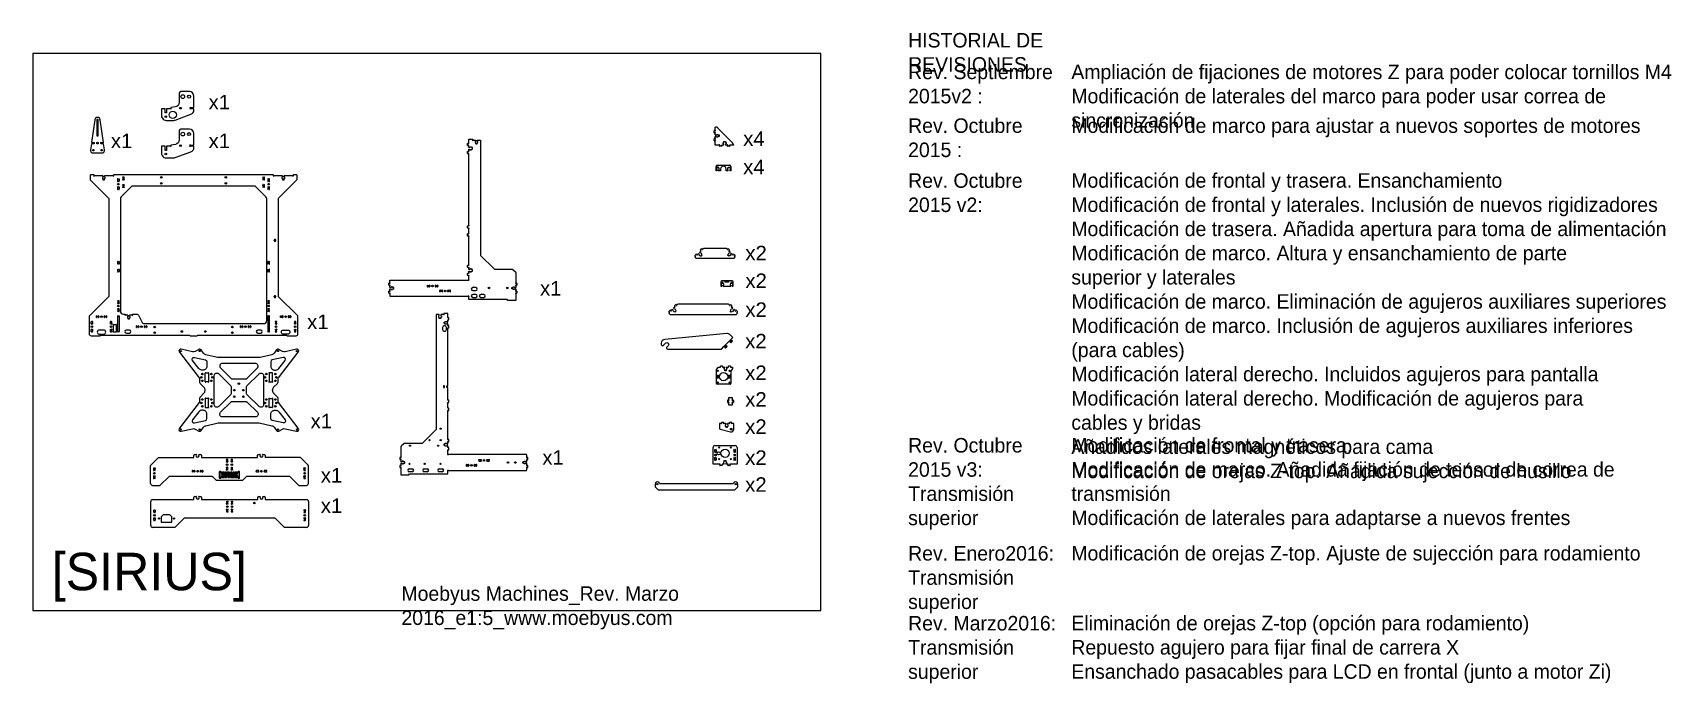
# Model space of a CAD drawing. Extents: x 9182 to 13547, y -879 to 856.
import ezdxf

# ---------------------------------------------------------------- set-up
doc = ezdxf.new("R2010")
doc.units = 0
doc.header["$MEASUREMENT"] = 0
doc.layers.add('modificaciones', color=1, linetype='Continuous')
doc.layers.add('Piezas', color=4, linetype='Continuous')
doc.styles.get("Standard").update_dxf_attribs({"font": 'arial.ttf'})

msp = doc.modelspace()

# ---------------------------------------------------------------- texts
at = {"layer": 'modificaciones', "linetype": 'ByBlock', "attachment_point": 1}
for s, width, insert, char_height in [('{\\fAgency FB|b0|i0|c0|p34;Rev. Septiembre 2015v2 : }', 413.727, (11513.9, 770.9), 38.712), ('{\\fAgency FB|b0|i0|c0|p34;Ampliación de fijaciones de motores Z para poder colocar tornillos M4\\PModificación de laterales del marco para poder usar correa de sincronización}', 1514.263, (11948.7, 770.9), 38.712), ('x1', 183.198, (9650.2, 690.2), 38.71), ('{\\fAgency FB|b0|i0|c0|p34;Rev. Octubre 2015 : }', 413.727, (11513.9, 627.6), 38.712), ('{\\fAgency FB|b0|i0|c0|p34;Modificación de marco para ajustar a nuevos soportes de motores}', 1514.263, (11948.7, 627.6), 38.712), ('x1', 183.198, (9389.8, 586.9), 38.71), ('x1', 183.198, (9650.2, 586.9), 38.71), ('x4', 183.198, (11074.5, 592.9), 38.71), ('x4', 183.198, (11074.4, 517.4), 38.71), ('{\\fAgency FB|b0|i0|c0|p34;Rev. Octubre 2015 v2: }', 413.727, (11513.9, 481.1), 38.712), ('{\\fAgency FB|b0|i0|c0|p34;Modificación de frontal y trasera. Ensanchamiento\\PModificación de frontal y laterales. Inclusión de nuevos rigidizadores\\PModificación de trasera. Añadida apertura para toma de alimentación\\PModificación de marco. Altura y ensanchamiento de parte superior y laterales\\PModificación de marco. Eliminación de agujeros auxiliares superiores\\PModificación de marco. Inclusión de agujeros auxiliares inferiores (para cables)\\PModificación lateral derecho. Incluidos agujeros para pantalla \\PModificación lateral derecho. Modificación de agujeros para cables y bridas\\PAñadidos laterales magnéticos para cama\\PModificación de orejas Z-top. Añadida sujección de husillo}', 1514.263, (11948.7, 481.4), 38.712), ('x2', 183.198, (11080.3, 287.9), 38.71), ('x1', 183.198, (10533.2, 193.9), 38.71), ('x2', 183.198, (11080.3, 214), 38.71), ('x2', 183.198, (11080.3, 136.9), 38.71), ('x1', 183.198, (9912.7, 104.4), 38.71), ('x2', 183.198, (11079.8, 53), 38.71), ('x2', 183.198, (11079.8, -31.4), 38.71), ('x2', 183.198, (11079.8, -102.5), 38.71), ('x1', 183.198, (9921.9, -160.2), 38.71), ('x2', 183.198, (11079.8, -174.9), 38.71), ('x1', 183.198, (10539.4, -257.1), 38.71), ('x2', 183.198, (11079.8, -257.7), 38.71), ('{\\fAgency FB|b0|i0|c0|p34;Rev. Octubre 2015 v3: \\PTransmisión superior}', 413.727, (11513.9, -224.7), 38.712), ('{\\fAgency FB|b0|i0|c0|p34;Modificación de frontal y trasera. \\PModificación de marco. Añadida fijación de tensor de correa de transmisión\\PModificación de laterales para adaptarse a nuevos frentes}', 1514.263, (11948.7, -224.4), 38.712), ('x1', 183.198, (9949.1, -304.8), 38.71), ('x2', 183.198, (11079.8, -329.4), 38.71), ('x1', 183.198, (9949.1, -385.8), 38.71), ('{\\fAgency FB|b0|i0|c0|p34;Rev. Enero2016: \\PTransmisión superior}', 413.727, (11513.9, -512.8), 38.712), ('{\\fAgency FB|b0|i0|c0|p34;Modificación de orejas Z-top. Ajuste de sujección para rodamiento}', 1514.263, (11948.7, -512.5), 38.712), ('{\\fAgency FB|b0|i0|c0|p34;\\H1.2916x;[SIRIUS]\\H0.77424x; }', 192.733, (9232.2, -530.6), 77.424), ('{\\fAgency FB|b0|i0|c0|p34;Moebyus Machines_Rev. Marzo 2016_e1:5_www.moebyus.com}', 1131.091, (10163.9, -620), 38.712), ('{\\fAgency FB|b0|i0|c0|p34;Eliminación de orejas Z-top (opción para rodamiento)\\PRepuesto agujero para fijar final de carrera X\\PEnsanchado pasacables para LCD en frontal (junto a motor Zi)}', 1514.263, (11948.7, -698.8), 38.712), ('{\\fAgency FB|b0|i0|c0|p34;Rev. Marzo2016: \\PTransmisión superior}', 413.727, (11513.9, -699.1), 38.712)]:
    msp.add_mtext_dynamic_manual_height_columns(s, width=width, gutter_width=387.1, heights=[0], dxfattribs=dict(at, insert=insert, char_height=char_height))
at = {"layer": 'Piezas', "linetype": 'ByBlock', "insert": (11513.9, 855.3), "char_height": 38.712, "attachment_point": 1}
msp.add_mtext_dynamic_manual_height_columns('{\\fAgency FB|b0|i0|c0|p34;HISTORIAL DE REVISIONES}', width=413.727, gutter_width=387.1, heights=[0], dxfattribs=at)

# ---------------------------------------------------------------- linework, layer by layer
at = {"layer": 'modificaciones', "linetype": 'ByBlock'}
msp.add_lwpolyline([(9181.7, -684.5), (11281.7, -684.5), (11281.7, 800.5), (9181.7, 800.5)], close=True, dxfattribs=at)
at = {"layer": 'Piezas', "linetype": 'Continuous'}
for p, q in [((10343.3, 561.9), (10343.3, 572.4)), ((10343.3, 572.4), (10353.9, 572.4)), ((10353.9, 572.4), (10353.9, 570.2)), ((10354.8, 569.3), (10361.8, 569.3)), ((10366, 569.3), (10374.3, 569.3)), ((10997.2, 589.4), (10997.2, 594.4)), ((10997.2, 568.2), (10997.2, 573.2)), ((10997.7, 594.9), (10999.3, 594.9)), ((10999.3, 588.9), (10997.7, 588.9)), ((10997.7, 573.7), (10999.3, 573.7)), ((10999.3, 567.7), (10997.7, 567.7)), ((11000.2, 595.7), (11000.2, 604.3)), ((11000.2, 604.3), (11000.8, 604.3)), ((11000.2, 583.4), (11000.2, 588)), ((11000.2, 574.5), (11000.2, 579.2)), ((11006.5, 601.9), (11045.8, 562.6)), ((10340.3, 555.5), (10340.3, 560.5)), ((10340.3, 534.3), (10340.3, 539.3)), ((10340.8, 561), (10342.4, 561)), ((10342.4, 555), (10340.8, 555)), ((10340.8, 539.8), (10342.4, 539.8)), ((10342.4, 533.8), (10340.8, 533.8)), ((10343.3, 549.5), (10343.3, 554.2)), ((10343.3, 540.7), (10343.3, 545.3)), ((10343.3, 341.9), (10343.3, 533)), ((11000.2, 556.3), (11000.2, 566.8)), ((11010.7, 556.3), (11000.2, 556.3)), ((11011.6, 553.8), (11011.6, 555.4)), ((11017.1, 553.3), (11012.1, 553.3)), ((11017.6, 555.4), (11017.6, 553.8)), ((11023.1, 556.3), (11018.4, 556.3)), ((11031.9, 556.3), (11027.3, 556.3)), ((11032.8, 553.8), (11032.8, 555.4)), ((11038.3, 553.3), (11033.3, 553.3)), ((11038.8, 555.4), (11038.8, 553.8)), ((11048.2, 556.3), (11039.6, 556.3)), ((11048.2, 557), (11048.2, 556.3)), ((11002.1, 487.4), (11002.1, 499.4)), ((11004.6, 487.4), (11002.1, 487.4)), ((11005.1, 502.4), (11038.3, 502.4)), ((11014.2, 487.4), (11008.8, 487.4)), ((11014.2, 492.5), (11014.2, 487.4)), ((11029.2, 487.4), (11029.2, 492.5)), ((11034.6, 487.4), (11029.2, 487.4)), ((11041.3, 487.4), (11038.8, 487.4)), ((11041.3, 499.4), (11041.3, 487.4)), ((9345.1, 477.2), (9335.1, 477.2)), ((9345.1, 475), (9345.1, 477.2)), ((9368.8, 474.1), (9345.9, 474.1)), ((9395.8, 474.1), (9373, 474.1)), ((9823.4, 477.2), (9396.7, 477.2)), ((9396.7, 477.2), (9396.7, 475)), ((9408.2, 460.6), (9408.2, 465.1)), ((9408.2, 439.4), (9408.2, 443.9)), ((9409.1, 465.9), (9410.7, 465.9)), ((9410.7, 459.7), (9409.1, 459.7)), ((9409.1, 444.7), (9410.7, 444.7)), ((9410.7, 438.5), (9409.1, 438.5)), ((9411.5, 465.1), (9411.5, 460.6)), ((9411.5, 443.9), (9411.5, 439.4)), ((9421.7, 469.6), (9421.7, 465.1)), ((9421.7, 449.6), (9421.7, 445.1)), ((9424.2, 470.4), (9422.6, 470.4)), ((9422.6, 464.2), (9424.2, 464.2)), ((9424.2, 450.4), (9422.6, 450.4)), ((9422.6, 444.2), (9424.2, 444.2)), ((9425, 465.1), (9425, 469.6)), ((9425, 445.1), (9425, 449.6)), ((9795.1, 465.1), (9795.1, 469.6)), ((9795.1, 445.1), (9795.1, 449.6)), ((9795.9, 470.4), (9797.5, 470.4)), ((9797.5, 464.2), (9795.9, 464.2)), ((9795.9, 450.4), (9797.5, 450.4)), ((9797.5, 444.2), (9795.9, 444.2)), ((9798.4, 469.6), (9798.4, 465.1)), ((9798.4, 449.6), (9798.4, 445.1)), ((9808.6, 460.6), (9808.6, 465.1)), ((9808.6, 439.4), (9808.6, 443.9)), ((9809.4, 465.9), (9811, 465.9)), ((9811, 459.7), (9809.4, 459.7)), ((9809.4, 444.7), (9811, 444.7)), ((9811, 438.5), (9809.4, 438.5)), ((9811.9, 465.1), (9811.9, 460.6)), ((9811.9, 443.9), (9811.9, 439.4)), ((9823.4, 475), (9823.4, 477.2)), ((9847.1, 474.1), (9824.3, 474.1)), ((9874.2, 474.1), (9851.3, 474.1)), ((9885.1, 477.2), (9875.1, 477.2)), ((9875.1, 477.2), (9875.1, 475)), ((10340.3, 335.5), (10340.3, 340.5)), ((10340.3, 314.3), (10340.3, 319.3)), ((10340.8, 341), (10342.4, 341)), ((10342.4, 335), (10340.8, 335)), ((10340.8, 319.8), (10342.4, 319.8)), ((10342.4, 313.8), (10340.8, 313.8)), ((10343.3, 320.7), (10343.3, 334.2)), ((10343.3, 236.9), (10343.3, 313)), ((10945.4, 261.6), (10948.9, 265.2)), ((10949.6, 265.2), (10950.8, 264)), ((10952, 264), (10955.3, 267.3)), ((10958.3, 270.3), (10961.5, 273.5)), ((10960.4, 276.6), (10963.9, 280.2)), ((10961.5, 274.8), (10960.4, 275.9)), ((10964.6, 280.2), (10965.8, 279)), ((10967, 279), (10969.4, 281.4)), ((10969.4, 281.4), (11029, 281.5)), ((11029, 281.5), (11031.4, 279)), ((11032.6, 279), (11033.7, 280.2)), ((11034.5, 280.2), (11038, 276.7)), ((11038, 276), (11036.8, 274.8)), ((11036.8, 273.6), (11040.1, 270.3)), ((11043.1, 267.3), (11046.4, 264)), ((11047.6, 264), (11048.7, 265.2)), ((11049.4, 265.2), (11053, 261.7)), ((9408.2, 240.6), (9408.2, 245.1)), ((9408.2, 219.4), (9408.2, 223.9)), ((9409.1, 245.9), (9410.7, 245.9)), ((9410.7, 239.7), (9409.1, 239.7)), ((9409.1, 224.7), (9410.7, 224.7)), ((9410.7, 218.5), (9409.1, 218.5)), ((9411.5, 245.1), (9411.5, 240.6)), ((9411.5, 223.9), (9411.5, 219.4)), ((9808.6, 240.6), (9808.6, 245.1)), ((9808.6, 219.4), (9808.6, 223.9)), ((9809.4, 245.9), (9811, 245.9)), ((9811, 239.7), (9809.4, 239.7)), ((9809.4, 224.7), (9811, 224.7)), ((9811, 218.5), (9809.4, 218.5)), ((9811.9, 245.1), (9811.9, 240.6)), ((9811.9, 223.9), (9811.9, 219.4)), ((10340.3, 230.5), (10340.3, 235.5)), ((10340.8, 236), (10342.4, 236)), ((10342.4, 230), (10340.8, 230)), ((10343.3, 224.5), (10343.3, 229.2)), ((10343.3, 215.7), (10343.3, 220.3)), ((10945.3, 257.3), (10946.6, 258.5)), ((10946.6, 259.8), (10945.4, 260.9)), ((11053, 261), (11051.8, 259.8)), ((11051.8, 258.6), (11053, 257.4)), ((10130.3, 183), (10130.3, 188)), ((10130.8, 188.5), (10132.4, 188.5)), ((10132.4, 182.5), (10130.8, 182.5)), ((10133.3, 177), (10133.3, 181.7)), ((10233.1, 179.6), (10233.1, 181.2)), ((10234, 182), (10238.5, 182)), ((10238.5, 178.7), (10234, 178.7)), ((10239.3, 181.2), (10239.3, 179.6)), ((10254.3, 179.6), (10254.3, 181.2)), ((10255.2, 182), (10259.7, 182)), ((10259.7, 178.7), (10255.2, 178.7)), ((10260.5, 181.2), (10260.5, 179.6)), ((10340.3, 209.3), (10340.3, 214.3)), ((10340.8, 214.8), (10342.4, 214.8)), ((10342.4, 208.8), (10340.8, 208.8)), ((10343.3, 196.9), (10343.3, 208)), ((10361.9, 176.4), (10353.9, 176.4)), ((10468.3, 181.7), (10468.3, 177)), ((10469.1, 188.5), (10470.8, 188.5)), ((10470.8, 182.5), (10469.1, 182.5)), ((10471.3, 188), (10471.3, 183)), ((11014.6, 191.8), (11014.6, 179.8)), ((11014.6, 179.8), (11017.1, 179.8)), ((11044.8, 194.8), (11017.6, 194.8)), ((11021.3, 179.8), (11026.7, 179.8)), ((11026.7, 179.8), (11026.7, 180.5)), ((11026.7, 180.5), (11035.7, 180.5)), ((11035.7, 180.5), (11035.7, 179.8)), ((11035.7, 180.5), (11035.7, 179.8)), ((11035.7, 179.8), (11041.1, 179.8)), ((11045.3, 179.8), (11047.8, 179.8)), ((11047.8, 179.8), (11047.8, 191.8)), ((9408.2, 140.1), (9408.2, 135.6)), ((9410.7, 140.9), (9409.1, 140.9)), ((9409.1, 134.7), (9410.7, 134.7)), ((9411.5, 135.6), (9411.5, 140.1)), ((9808.6, 140.1), (9808.6, 135.6)), ((9811, 140.9), (9809.4, 140.9)), ((9809.4, 134.7), (9811, 134.7)), ((9811.9, 135.6), (9811.9, 140.1)), ((10130.3, 161.8), (10130.3, 166.8)), ((10130.8, 167.3), (10132.4, 167.3)), ((10130.8, 161.3), (10132.4, 161.3)), ((10133.3, 168.2), (10133.3, 172.8)), ((10266.6, 166.6), (10266.6, 168.2)), ((10267.4, 169.1), (10271.9, 169.1)), ((10271.9, 165.8), (10267.4, 165.8)), ((10272.8, 168.2), (10272.8, 166.6)), ((10287.8, 166.6), (10287.8, 168.2)), ((10288.6, 169.1), (10293.1, 169.1)), ((10293.1, 165.8), (10288.6, 165.8)), ((10294, 168.2), (10294, 166.6)), ((10343.3, 144.4), (10343.3, 153)), ((10445.3, 144.4), (10343.3, 144.4)), ((10353.9, 168.4), (10361.9, 168.4)), ((10361.9, 158.4), (10353.9, 158.4)), ((10353.9, 150.4), (10361.9, 150.4)), ((10383.2, 158.4), (10375.2, 158.4)), ((10375.2, 150.4), (10383.2, 150.4)), ((10447.3, 142.4), (10445.3, 144.4)), ((10468.3, 142.4), (10447.3, 142.4)), ((10468.3, 172.8), (10468.3, 168.2)), ((10468.3, 160.5), (10468.3, 142.4)), ((10469.1, 167.3), (10470.8, 167.3)), ((10470.8, 161.3), (10469.1, 161.3)), ((10471.3, 166.8), (10471.3, 161.8)), ((10894.8, 131), (10891.3, 127.5)), ((10896.7, 129.9), (10895.5, 131)), ((10900.3, 132.3), (10897.9, 129.9)), ((11035.5, 132.3), (10900.3, 132.3)), ((11038, 129.8), (11035.5, 132.3)), ((11040.4, 131), (11039.2, 129.8)), ((11044.6, 127.5), (11041.1, 131)), ((9351.1, 98.1), (9351.1, 99.6)), ((9351.9, 100.5), (9356.4, 100.5)), ((9356.4, 97.2), (9351.9, 97.2)), ((9357.3, 99.6), (9357.3, 98.1)), ((9372.3, 98.1), (9372.3, 99.6)), ((9373.1, 100.5), (9377.6, 100.5)), ((9377.6, 97.2), (9373.1, 97.2)), ((9378.5, 99.6), (9378.5, 98.1)), ((9408.2, 118.9), (9408.2, 114.4)), ((9408.2, 59.4), (9408.2, 100.1)), ((9410.7, 119.7), (9409.1, 119.7)), ((9409.1, 113.5), (9410.7, 113.5)), ((9409.1, 101), (9410.7, 101)), ((9411.5, 114.4), (9411.5, 118.9)), ((9411.5, 100.1), (9411.5, 59.4)), ((9435.4, 102.7), (9428.9, 102.7)), ((9446.2, 102.7), (9439.6, 102.7)), ((9808.6, 118.9), (9808.6, 114.4)), ((9808.6, 59.4), (9808.6, 100.1)), ((9811, 119.7), (9809.4, 119.7)), ((9809.4, 113.5), (9811, 113.5)), ((9809.4, 101), (9811, 101)), ((9811.9, 114.4), (9811.9, 118.9)), ((9811.9, 100.1), (9811.9, 59.4)), ((9841.7, 99.6), (9841.7, 98.1)), ((9847, 100.5), (9842.5, 100.5)), ((9842.5, 97.2), (9847, 97.2)), ((9847.9, 98.1), (9847.9, 99.6)), ((9862.9, 99.6), (9862.9, 98.1)), ((9868.2, 100.5), (9863.7, 100.5)), ((9863.7, 97.2), (9868.2, 97.2)), ((9869.1, 98.1), (9869.1, 99.6)), ((10264.8, 104.4), (10256.6, 104.4)), ((10276.1, 104.4), (10269, 104.4)), ((10287.6, 107.5), (10276.9, 107.5)), ((10276.9, 107.5), (10276.9, 105.3)), ((10287.6, 97), (10287.6, 107.5)), ((10287.6, 84.6), (10287.6, 89.3)), ((10290.1, 96.1), (10288.5, 96.1)), ((10288.5, 90.1), (10290.1, 90.1)), ((10290.6, 90.6), (10290.6, 95.6)), ((10877.5, 109.4), (10876.2, 108.2)), ((10879.8, 116), (10876.3, 112.5)), ((10876.3, 111.8), (10877.5, 110.6)), ((10881.7, 114.9), (10880.5, 116)), ((10886.2, 118.1), (10882.9, 114.9)), ((10892.4, 124.4), (10889.2, 121.1)), ((10891.3, 126.8), (10892.4, 125.6)), ((11043.5, 125.6), (11044.6, 126.8)), ((11046.7, 121.1), (11043.5, 124.4)), ((11053, 114.9), (11049.7, 118.1)), ((11055.4, 116), (11054.2, 114.9)), ((11059.6, 112.5), (11056.1, 116)), ((11058.4, 110.6), (11059.6, 111.8)), ((11059.7, 108.2), (11058.4, 109.4)), ((9337.6, 80.6), (9337.6, 85.1)), ((9337.6, 59.4), (9337.6, 63.9)), ((9338.4, 85.9), (9340, 85.9)), ((9340, 79.7), (9338.4, 79.7)), ((9338.4, 64.7), (9340, 64.7)), ((9340, 58.5), (9338.4, 58.5)), ((9340.9, 85.1), (9340.9, 80.6)), ((9340.9, 63.9), (9340.9, 59.4)), ((9360.1, 47.2), (9362.1, 49.2)), ((9362.1, 49.2), (9599, 49.2)), ((9388.6, 80.6), (9388.6, 85.1)), ((9388.6, 59.4), (9388.6, 63.9)), ((9389.5, 85.9), (9391.1, 85.9)), ((9391.1, 79.7), (9389.5, 79.7)), ((9389.5, 64.7), (9391.1, 64.7)), ((9391.1, 58.5), (9389.5, 58.5)), ((9391.9, 85.1), (9391.9, 80.6)), ((9391.9, 63.9), (9391.9, 59.4)), ((9410.7, 58.5), (9409.1, 58.5)), ((9431.1, 55.2), (9439.1, 55.2)), ((9457.8, 71.4), (9457.8, 73)), ((9458.7, 73.9), (9463.2, 73.9)), ((9463.2, 70.6), (9458.7, 70.6)), ((9464, 73), (9464, 71.4)), ((9479, 71.4), (9479, 73)), ((9479.9, 73.9), (9484.4, 73.9)), ((9484.4, 70.6), (9479.9, 70.6)), ((9485.2, 73), (9485.2, 71.4)), ((9618.6, 47.2), (9601.5, 47.2)), ((9621.1, 49.2), (9858.1, 49.2)), ((9734.9, 71.4), (9734.9, 73)), ((9735.7, 73.9), (9740.2, 73.9)), ((9740.2, 70.6), (9735.7, 70.6)), ((9741.1, 73), (9741.1, 71.4)), ((9756.1, 71.4), (9756.1, 73)), ((9756.9, 73.9), (9761.4, 73.9)), ((9761.4, 70.6), (9756.9, 70.6)), ((9762.3, 73), (9762.3, 71.4)), ((9789.1, 63.2), (9781.1, 63.2)), ((9781.1, 55.2), (9789.1, 55.2)), ((9811, 58.5), (9809.4, 58.5)), ((9828.2, 85.1), (9828.2, 80.6)), ((9828.2, 63.9), (9828.2, 59.4)), ((9830.6, 85.9), (9829, 85.9)), ((9829, 79.7), (9830.6, 79.7)), ((9830.6, 64.7), (9829, 64.7)), ((9829, 58.5), (9830.6, 58.5)), ((9831.5, 80.6), (9831.5, 85.1)), ((9831.5, 59.4), (9831.5, 63.9)), ((9858.1, 49.2), (9860.1, 47.2)), ((9879.2, 85.1), (9879.2, 80.6)), ((9879.2, 63.9), (9879.2, 59.4)), ((9881.7, 85.9), (9880.1, 85.9)), ((9880.1, 79.7), (9881.7, 79.7)), ((9881.7, 64.7), (9880.1, 64.7)), ((9880.1, 58.5), (9881.7, 58.5)), ((9882.5, 80.6), (9882.5, 85.1)), ((9882.5, 59.4), (9882.5, 63.9)), ((10287.6, 75.8), (10287.6, 80.4)), ((10290.1, 74.9), (10288.5, 74.9)), ((10288.5, 68.9), (10290.1, 68.9)), ((10290.6, 69.4), (10290.6, 74.4)), ((11003.3, -79.4), (11003.3, -42.4)), ((11003.5, -41.8), (11008.3, -35.4)), ((11008.3, -35.4), (11012.8, -35.4)), ((11013.7, -34.6), (11013.7, -32.9)), ((11014.2, -32.4), (11019.2, -32.4)), ((11019.7, -32.9), (11019.7, -34.6)), ((11020.6, -35.4), (11025.2, -35.4)), ((11029.4, -35.4), (11034, -35.4)), ((11034.9, -34.6), (11034.9, -32.9)), ((11035.4, -32.4), (11040.4, -32.4)), ((11040.9, -32.9), (11040.9, -34.6)), ((11041.5, -47.3), (11046.1, -41.2)), ((11041.8, -35.4), (11046.3, -35.4)), ((11046.3, -35.4), (11046.3, -40.6)), ((9641.2, -74.2), (9641.2, -51.9)), ((9642, -51), (9649.3, -51)), ((9649.3, -75.1), (9642, -75.1)), ((9650.2, -51.9), (9650.2, -74.2)), ((9811.2, -51.9), (9811.2, -74.2)), ((9819.3, -51), (9812, -51)), ((9812, -75.1), (9819.3, -75.1)), ((9820.2, -74.2), (9820.2, -51.9)), ((11039.3, -81.4), (11005.3, -81.4)), ((11005.6, -63.4), (11005.6, -59)), ((11006.5, -58.1), (11008, -58.1)), ((11008, -64.3), (11006.5, -64.3)), ((11008.9, -59), (11008.9, -63.4)), ((11035.7, -59), (11035.7, -63.4)), ((11038.1, -58.1), (11036.5, -58.1)), ((11036.5, -64.3), (11038.1, -64.3)), ((11039, -63.4), (11039, -59)), ((11041.3, -47.9), (11041.3, -79.4)), ((9640.7, -98.2), (9640.7, -96.5)), ((9641.2, -119.9), (9641.2, -142.2)), ((9649.3, -119), (9642, -119)), ((9650.2, -142.2), (9650.2, -119.9)), ((9811.2, -142.2), (9811.2, -119.9)), ((9812, -119), (9819.3, -119)), ((9820.2, -119.9), (9820.2, -142.2)), ((9820.6, -98.2), (9820.6, -96.5)), ((10287.6, -144.2), (10287.6, -130.7)), ((10290.1, -123.9), (10288.5, -123.9)), ((10288.5, -129.9), (10290.1, -129.9)), ((10290.6, -129.4), (10290.6, -124.4)), ((11032.8, -124.3), (11032.8, -129.3)), ((11034.9, -123.8), (11033.3, -123.8)), ((11033.3, -129.8), (11034.9, -129.8)), ((11046.3, -123.8), (11047.9, -123.8)), ((11047.9, -129.8), (11046.3, -129.8)), ((11048.4, -124.3), (11048.4, -129.3)), ((9642, -143.1), (9649.3, -143.1)), ((9819.3, -143.1), (9812, -143.1)), ((10287.6, -228), (10287.6, -151.9)), ((10290.1, -145.1), (10288.5, -145.1)), ((10288.5, -151.1), (10290.1, -151.1)), ((10290.6, -150.6), (10290.6, -145.6)), ((11015.9, -186), (11011.3, -186)), ((11011.3, -186), (11011.3, -199.4)), ((11012.9, -201.4), (11040.7, -207.8)), ((11016.7, -183.5), (11016.7, -185.2)), ((11022.2, -183), (11017.2, -183)), ((11022.7, -185.2), (11022.7, -183.5)), ((11028.2, -186), (11023.6, -186)), ((11037.1, -186), (11032.4, -186)), ((11037.9, -183.5), (11037.9, -185.2)), ((11043.4, -183), (11038.4, -183)), ((11043.9, -185.2), (11043.9, -183.5)), ((11049.3, -186), (11044.8, -186)), ((11049.3, -201), (11049.3, -186)), ((10287.6, -240.4), (10287.6, -235.7)), ((10287.6, -249.2), (10287.6, -244.6)), ((10287.6, -268), (10287.6, -256.9)), ((10290.1, -228.9), (10288.5, -228.9)), ((10288.5, -234.9), (10290.1, -234.9)), ((10290.1, -250.1), (10288.5, -250.1)), ((10288.5, -256.1), (10290.1, -256.1)), ((10290.6, -234.4), (10290.6, -229.4)), ((10290.6, -255.6), (10290.6, -250.6)), ((10994.1, -294.8), (10994.1, -249.8)), ((10998.9, -261.5), (10998.9, -257)), ((10999.1, -244.8), (11053.1, -244.8)), ((10999.8, -256.1), (11001.4, -256.1)), ((11002.2, -257), (11002.2, -261.5)), ((11050, -261.5), (11050, -257)), ((11050.8, -256.1), (11052.4, -256.1)), ((11053.3, -257), (11053.3, -261.5)), ((11058.1, -249.8), (11058.1, -294.8)), ((9504.8, -305), (9506.4, -305)), ((9610.8, -276.3), (9610.8, -270.8)), ((9612.8, -268.8), (9617.1, -268.8)), ((9624.5, -268.8), (9628.8, -268.8)), ((9630.8, -270.8), (9630.8, -276.3)), ((9631.3, -276.8), (9780.3, -276.8)), ((9697.8, -283), (9697.8, -287.4)), ((9697.8, -304.2), (9697.8, -308.6)), ((9700.3, -282.1), (9698.7, -282.1)), ((9698.7, -288.3), (9700.3, -288.3)), ((9700.3, -303.3), (9698.7, -303.3)), ((9701.1, -287.4), (9701.1, -283)), ((9701.1, -308.6), (9701.1, -304.2)), ((9710.4, -283), (9710.4, -287.4)), ((9710.4, -304.2), (9710.4, -308.6)), ((9712.9, -282.1), (9711.3, -282.1)), ((9711.3, -288.3), (9712.9, -288.3)), ((9712.9, -303.3), (9711.3, -303.3)), ((9713.7, -287.4), (9713.7, -283)), ((9713.7, -308.6), (9713.7, -304.2)), ((9780.8, -276.3), (9780.8, -270.8)), ((9782.8, -268.8), (9787.1, -268.8)), ((9794.5, -268.8), (9798.8, -268.8)), ((9800.8, -270.8), (9800.8, -276.3)), ((9906.8, -305), (9905.2, -305)), ((10159.6, -276.9), (10159.6, -281.9)), ((10159.6, -298.1), (10159.6, -303.1)), ((10161.7, -276.4), (10160.1, -276.4)), ((10160.1, -282.4), (10161.7, -282.4)), ((10161.7, -297.6), (10160.1, -297.6)), ((10160.1, -303.6), (10161.7, -303.6)), ((10162.6, -283.2), (10162.6, -287.9)), ((10162.6, -292.1), (10162.6, -296.7)), ((10162.6, -304.4), (10162.6, -322.5)), ((10336.9, -296.7), (10336.9, -298.3)), ((10342.2, -295.8), (10337.8, -295.8)), ((10337.8, -299.1), (10342.2, -299.1)), ((10343.1, -298.3), (10343.1, -296.7)), ((10358.1, -296.7), (10358.1, -298.3)), ((10363.4, -295.8), (10359, -295.8)), ((10359, -299.1), (10363.4, -299.1)), ((10364.3, -298.3), (10364.3, -296.7)), ((10370.3, -283.7), (10370.3, -285.3)), ((10375.7, -282.9), (10371.2, -282.9)), ((10371.2, -286.2), (10375.7, -286.2)), ((10376.5, -285.3), (10376.5, -283.7)), ((10391.5, -283.7), (10391.5, -285.3)), ((10396.9, -282.9), (10392.4, -282.9)), ((10392.4, -286.2), (10396.9, -286.2)), ((10397.7, -285.3), (10397.7, -283.7)), ((10497.6, -287.9), (10497.6, -283.2)), ((10497.6, -296.7), (10497.6, -292.1)), ((10500.1, -276.4), (10498.5, -276.4)), ((10498.5, -282.4), (10500.1, -282.4)), ((10500.1, -297.6), (10498.5, -297.6)), ((10500.1, -303.6), (10498.5, -303.6)), ((10500.6, -281.9), (10500.6, -276.9)), ((10500.6, -303.1), (10500.6, -298.1)), ((11011.6, -294.8), (10994.1, -294.8)), ((10998.9, -282.7), (10998.9, -278.2)), ((11001.4, -262.3), (10999.8, -262.3)), ((10999.8, -277.3), (11001.4, -277.3)), ((11001.4, -283.5), (10999.8, -283.5)), ((11002.2, -278.2), (11002.2, -282.7)), ((11012.5, -297.3), (11012.5, -295.7)), ((11018, -297.8), (11013, -297.8)), ((11018.5, -295.7), (11018.5, -297.3)), ((11024, -294.8), (11019.4, -294.8)), ((11032.8, -294.8), (11028.2, -294.8)), ((11033.7, -297.3), (11033.7, -295.7)), ((11039.2, -297.8), (11034.2, -297.8)), ((11039.7, -295.7), (11039.7, -297.3)), ((11058.1, -294.8), (11040.6, -294.8)), ((11050, -282.7), (11050, -278.2)), ((11052.4, -262.3), (11050.8, -262.3)), ((11050.8, -277.3), (11052.4, -277.3)), ((11052.4, -283.5), (11050.8, -283.5)), ((11053.3, -278.2), (11053.3, -282.7)), ((9504, -310.3), (9504, -305.9)), ((9504, -331.5), (9504, -327.1)), ((9506.4, -311.2), (9504.8, -311.2)), ((9504.8, -326.2), (9506.4, -326.2)), ((9506.4, -332.4), (9504.8, -332.4)), ((9507.3, -305.9), (9507.3, -310.3)), ((9507.3, -327.1), (9507.3, -331.5)), ((9607.1, -314), (9607.1, -312.5)), ((9608, -311.6), (9612.4, -311.6)), ((9612.4, -314.9), (9608, -314.9)), ((9613.3, -312.5), (9613.3, -314)), ((9628.3, -314), (9628.3, -312.5)), ((9629.2, -311.6), (9633.6, -311.6)), ((9633.6, -314.9), (9629.2, -314.9)), ((9634.5, -312.5), (9634.5, -314)), ((9698.7, -309.5), (9700.3, -309.5)), ((9711.3, -309.5), (9712.9, -309.5)), ((9777.1, -312.5), (9777.1, -314)), ((9782.4, -311.6), (9778, -311.6)), ((9778, -314.9), (9782.4, -314.9)), ((9783.3, -314), (9783.3, -312.5)), ((9798.3, -312.5), (9798.3, -314)), ((9803.6, -311.6), (9799.2, -311.6)), ((9799.2, -314.9), (9803.6, -314.9)), ((9804.5, -314), (9804.5, -312.5)), ((9904.3, -305.9), (9904.3, -310.3)), ((9904.3, -327.1), (9904.3, -331.5)), ((9905.2, -311.2), (9906.8, -311.2)), ((9906.8, -326.2), (9905.2, -326.2)), ((9905.2, -332.4), (9906.8, -332.4)), ((9907.6, -310.3), (9907.6, -305.9)), ((9907.6, -331.5), (9907.6, -327.1)), ((10162.6, -322.5), (10183.6, -322.5)), ((10183.6, -322.5), (10185.6, -320.5)), ((10184.6, -306.5), (10192.6, -306.5)), ((10192.6, -314.5), (10184.6, -314.5)), ((10185.6, -320.5), (10287.6, -320.5)), ((10224.6, -306.5), (10232.6, -306.5)), ((10232.6, -314.5), (10224.6, -314.5)), ((10264.6, -306.5), (10272.6, -306.5)), ((10272.6, -314.5), (10264.6, -314.5)), ((10287.6, -320.5), (10287.6, -311.9)), ((9500.9, -388.7), (9610.6, -388.7)), ((9611.1, -388.2), (9611.1, -382.7)), ((9613.1, -380.7), (9617.4, -380.7)), ((9624.8, -380.7), (9629.1, -380.7)), ((9631.1, -382.7), (9631.1, -388.2)), ((9631.6, -388.7), (9780.6, -388.7)), ((9781.1, -388.2), (9781.1, -382.7)), ((9783.1, -380.7), (9787.4, -380.7)), ((9794.8, -380.7), (9799.1, -380.7)), ((9801.1, -382.7), (9801.1, -388.2)), ((9801.6, -388.7), (9911.3, -388.7)), ((9495.9, -458.1), (9495.9, -393.7)), ((9504.3, -422.3), (9504.3, -417.8)), ((9505.2, -416.9), (9506.7, -416.9)), ((9506.7, -423.1), (9505.2, -423.1)), ((9507.6, -417.8), (9507.6, -422.3)), ((9698.2, -394.9), (9698.2, -399.4)), ((9698.2, -416.1), (9698.2, -420.6)), ((9700.6, -394), (9699, -394)), ((9699, -400.2), (9700.6, -400.2)), ((9700.6, -415.2), (9699, -415.2)), ((9699, -421.4), (9700.6, -421.4)), ((9701.5, -399.4), (9701.5, -394.9)), ((9701.5, -420.6), (9701.5, -416.1)), ((9710.8, -394.9), (9710.8, -399.4)), ((9710.8, -416.1), (9710.8, -420.6)), ((9713.2, -394), (9711.6, -394)), ((9711.6, -400.2), (9713.2, -400.2)), ((9713.2, -415.2), (9711.6, -415.2)), ((9711.6, -421.4), (9713.2, -421.4)), ((9714.1, -399.4), (9714.1, -394.9)), ((9714.1, -420.6), (9714.1, -416.1)), ((9904.6, -417.8), (9904.6, -422.3)), ((9907.1, -416.9), (9905.5, -416.9)), ((9905.5, -423.1), (9907.1, -423.1)), ((9907.9, -422.3), (9907.9, -417.8)), ((9916.3, -393.7), (9916.3, -458.1)), ((9504.3, -443.5), (9504.3, -439)), ((9505.2, -438.1), (9506.7, -438.1)), ((9506.7, -444.3), (9505.2, -444.3)), ((9507.6, -439), (9507.6, -443.5)), ((9904.6, -439), (9904.6, -443.5)), ((9907.1, -438.1), (9905.5, -438.1)), ((9905.5, -444.3), (9907.1, -444.3)), ((9907.9, -443.5), (9907.9, -439))]:
    msp.add_line(p, q, dxfattribs=at)
for points in [[(9596, 699), (9576, 699, 0.41421), (9572, 695), (9572, 670.1, -0.373917), (9561.6, 658.2), (9549.3, 656.4), (9549.3, 654, 0.267649), (9549.6, 653.5, -1.303949), (9548.9, 652.8, 0.268077), (9548.5, 653.1), (9537.8, 653.1), (9537.8, 643.3, 0.267825), (9538.1, 642.9, -1.303221), (9537.4, 642.2, 0.267962), (9536.9, 642.4), (9535.4, 642.4, 0.267948), (9534.9, 642.2, -1.303221), (9534.3, 642.9, 0.268071), (9534.5, 643.3), (9534.5, 653.1), (9524.5, 653.1), (9524.5, 635.1, 0.141822), (9526.4, 628.6), (9527, 627.7, 0.258066), (9537.1, 622.1), (9557.3, 622.2, 0.089871), (9561.5, 622.9), (9603.2, 638.7, 0.311901), (9611, 649.9), (9611, 653.1), (9601.8, 653.1, 0.267536), (9601.4, 652.9, -1.303948), (9600.7, 653.6, 0.26795), (9601, 654), (9601, 655.6, 0.267935), (9600.7, 656, -1.303787), (9601.4, 656.7, 0.267849), (9601.8, 656.4), (9611, 656.4), (9611, 687, 0.414114), (9599, 699)], [(9573.1, 654.8, -1), (9577.3, 654.8, -1)], [(9594.3, 685.6, -1), (9602.3, 685.6, -1)], [(9372.6, 543.9), (9370.4, 560), (9364.5, 560, 0.267536), (9364.1, 559.7, -1.303948), (9363.4, 560.4, 0.26795), (9363.7, 560.8), (9363.7, 562.4, 0.267935), (9363.4, 562.8, -1.303787), (9364.1, 563.5, 0.267849), (9364.5, 563.3), (9369.9, 563.3), (9361.6, 623.8, 0.871909), (9346.7, 623.8), (9338.4, 563.3), (9343.8, 563.3, 0.267849), (9344.2, 563.5, -1.303787), (9344.9, 562.8, 0.267935), (9344.7, 562.4), (9344.7, 560.8, 0.26795), (9344.9, 560.4, -1.303948), (9344.2, 559.7, 0.267536), (9343.8, 560), (9338, 560), (9335.7, 543.9, 0.454826), (9343.2, 535.3), (9365.2, 535.3, 0.454826)], [(9352.1, 622.8), (9352.1, 582.8, 1), (9356.3, 582.8), (9356.3, 622.8, 1)], [(9538.3, 632.4, -1), (9534.1, 632.4, -1)], [(9564.2, 637, -1), (9545.2, 637, -1)], [(9596, 599), (9576, 599, 0.41421), (9572, 595), (9572, 570.1, -0.373917), (9561.6, 558.2), (9549.3, 556.4), (9549.3, 554, 0.267649), (9549.6, 553.5, -1.303949), (9548.9, 552.8, 0.268077), (9548.5, 553.1), (9537.8, 553.1), (9537.8, 543.3, 0.267825), (9538.1, 542.9, -1.303221), (9537.4, 542.2, 0.267962), (9536.9, 542.4), (9535.4, 542.4, 0.267948), (9534.9, 542.2, -1.303221), (9534.3, 542.9, 0.268071), (9534.5, 543.3), (9534.5, 553.1), (9524.5, 553.1), (9524.5, 535.1, 0.141822), (9526.4, 528.6), (9527, 527.7, 0.258066), (9537.1, 522.1), (9557.3, 522.2, 0.089871), (9561.5, 522.9), (9603.2, 538.7, 0.311901), (9611, 549.9), (9611, 553.1), (9601.8, 553.1, 0.267536), (9601.4, 552.9, -1.303948), (9600.7, 553.6, 0.26795), (9601, 554), (9601, 555.6, 0.267935), (9600.7, 556, -1.303787), (9601.4, 556.7, 0.267849), (9601.8, 556.4), (9611, 556.4), (9611, 587, 0.414114), (9599, 599)], [(9594.3, 585.6, -1), (9602.3, 585.6, -1)], [(9538.3, 532.4, -1), (9534.1, 532.4, -1)], [(9573.1, 554.8, -1), (9577.3, 554.8, -1)], [(9370.6, 52.2, 1), (9370.6, 63.2), (9359, 63.2, 1), (9359, 52.2)], [(9849.6, 52.2, -1), (9849.6, 63.2), (9861.2, 63.2, -1), (9861.2, 52.2)], [(10283.6, 69.9, 1), (10273.6, 69.9), (10273.6, 64.9, 1), (10283.6, 64.9)], [(11037, 33.2, -1.548584), (11038, 33.2), (11041.7, 29.4), (11046, 33.7), (11043.9, 35.8), (11041.7, 33.7), (11040.1, 35.3, -1.548584), (11040.1, 36.3), (11046.8, 43), (11038.8, 50.9, 0.223324), (11030.8, 53.8), (10865.3, 38.3, 0.387092), (10856.3, 28.4), (10856.3, 24.4, 0.668179), (10861.4, 22.3), (10867.3, 28.2, -1), (10874.5, 21), (10871.1, 17.6, 0.668179), (10873.3, 12.5), (11016.3, 12.5), (11022.9, 19.1, -1.548584), (11023.8, 19.1), (11027.6, 15.3), (11031.8, 19.5), (11029.7, 21.7), (11027.6, 19.5), (11025.9, 21.2, -1.548584), (11025.9, 22.1)], [(9635.7, -43.4), (9632, -43.4, -0.232115), (9624.1, -39.5), (9607.1, -17.6, -0.703587), (9612.2, -9.7), (9641.8, -16.4, -0.350244), (9645.7, -21.3), (9645.7, -33.4, -0.414214)], [(9710.9, -26.1), (9686.7, -26.1, 0.668179), (9681.8, -38), (9709, -65.2, 0.199095), (9713.9, -67.3), (9747.3, -67.2, 0.220273), (9752.9, -65.2), (9780.1, -38, 0.668179), (9775.1, -26.1), (9750.9, -26.1)], [(9825.7, -43.4), (9829.3, -43.4, 0.232115), (9837.2, -39.5), (9854.2, -17.6, 0.703587), (9849.1, -9.7), (9819.5, -16.4, 0.350244), (9815.7, -21.3), (9815.7, -33.4, 0.414214)], [(9709.2, -108.6), (9677.1, -140.7, -0.668179), (9665.2, -135.8), (9665.2, -58.4, -0.668179), (9677.1, -53.4), (9709.2, -85.5, -0.198912), (9710.7, -89), (9710.7, -105.1, -0.198912)], [(9752.4, -85.5), (9784.5, -53.4, -0.668179), (9796.4, -58.4), (9796.4, -135.8, -0.668179), (9784.5, -140.7), (9752.4, -108.6, -0.198912), (9750.9, -105.1), (9750.9, -89, -0.198912)], [(9710.9, -168.1), (9686.7, -168.1, -0.668179), (9681.8, -156.1), (9709, -128.9, -0.199095), (9713.9, -126.9), (9747.3, -126.9, -0.220273), (9752.9, -128.9), (9780.1, -156.1, -0.668179), (9775.1, -168.1), (9750.9, -168.1)], [(9635.7, -150.7), (9632, -150.7, 0.232115), (9624.1, -154.6), (9607.1, -176.5, 0.703587), (9612.2, -184.4), (9641.8, -177.7, 0.350244), (9645.7, -172.8), (9645.7, -160.7, 0.414214)], [(9825.7, -150.7), (9829.3, -150.7, -0.232115), (9837.2, -154.6), (9854.2, -176.5, -0.703587), (9849.1, -184.4), (9819.5, -177.7, -0.350244), (9815.7, -172.8), (9815.7, -160.7, -0.414214)], [(10839.5, -347.6), (10839.5, -354.6), (10847.5, -362.6), (11052.5, -362.6), (11060.5, -354.6), (11060.5, -347.6, 0.668179), (11050.3, -343.4), (11047.1, -346.5, -0.198912), (11045.7, -347.1), (10854.4, -347.1, -0.198912), (10853, -346.5), (10849.8, -343.4, 0.668179)]]:
    msp.add_lwpolyline(points, format="xyb", close=True, dxfattribs=at)
for points in [[(10361.8, 569.3), (10361.8, 566.3), (10360.3, 566.3), (10360.3, 562.3), (10361.8, 562.3), (10361.8, 559.3), (10366, 559.3), (10366, 562.3), (10367.6, 562.3), (10367.6, 566.3), (10366, 566.3), (10366, 569.3)], [(11000.2, 583.4), (11003.2, 583.4), (11003.2, 584.9), (11007.2, 584.9), (11007.2, 583.4), (11010.2, 583.4), (11010.2, 579.2), (11007.2, 579.2), (11007.2, 577.6), (11003.2, 577.6), (11003.2, 579.2), (11000.2, 579.2)], [(10343.3, 545.3), (10346.3, 545.3), (10346.3, 543.8), (10350.3, 543.8), (10350.3, 545.3), (10353.3, 545.3), (10353.3, 549.5), (10350.3, 549.5), (10350.3, 551.1), (10346.3, 551.1), (10346.3, 549.5), (10343.3, 549.5)], [(11023.1, 556.3), (11023.1, 559.3), (11021.5, 559.3), (11021.5, 563.3), (11023.1, 563.3), (11023.1, 566.3), (11027.3, 566.3), (11027.3, 563.3), (11028.8, 563.3), (11028.8, 559.3), (11027.3, 559.3), (11027.3, 556.3)], [(11008.8, 487.4), (11008.8, 490.4), (11010.3, 490.4), (11010.3, 494.4), (11008.8, 494.4), (11008.8, 497.4), (11004.6, 497.4), (11004.6, 494.4), (11003.1, 494.4), (11003.1, 490.4), (11004.6, 490.4), (11004.6, 487.4)], [(11034.6, 487.4), (11034.6, 490.4), (11033.1, 490.4), (11033.1, 494.4), (11034.6, 494.4), (11034.6, 497.4), (11038.8, 497.4), (11038.8, 494.4), (11040.3, 494.4), (11040.3, 490.4), (11038.8, 490.4), (11038.8, 487.4)], [(9368.8, 474.1), (9368.8, 471.1), (9367.3, 471.1), (9367.3, 467.1), (9368.8, 467.1), (9368.8, 464.1), (9373, 464.1), (9373, 467.1), (9374.5, 467.1), (9374.5, 471.1), (9373, 471.1), (9373, 474.1)], [(9847.1, 474.1), (9847.1, 471.1), (9845.6, 471.1), (9845.6, 467.1), (9847.1, 467.1), (9847.1, 464.1), (9851.3, 464.1), (9851.3, 467.1), (9852.9, 467.1), (9852.9, 471.1), (9851.3, 471.1), (9851.3, 474.1)], [(9824.8, 301.7), (9824.8, 302.7)], [(9829, 301.7), (9829, 302.7)], [(10955.3, 267.3), (10957.4, 265.2), (10956.3, 264.1), (10959.2, 261.3), (10960.2, 262.3), (10962.4, 260.2), (10965.3, 263.2), (10963.2, 265.3), (10964.3, 266.4), (10961.5, 269.2), (10960.4, 268.1), (10958.3, 270.3)], [(11043.1, 267.3), (11041, 265.2), (11042, 264.1), (11039.2, 261.3), (11038.1, 262.4), (11036, 260.3), (11033, 263.2), (11035.2, 265.3), (11034.1, 266.4), (11036.9, 269.3), (11038, 268.2), (11040.1, 270.3)], [(10343.3, 220.3), (10346.3, 220.3), (10346.3, 218.8), (10350.3, 218.8), (10350.3, 220.3), (10353.3, 220.3), (10353.3, 224.5), (10350.3, 224.5), (10350.3, 226.1), (10346.3, 226.1), (10346.3, 224.5), (10343.3, 224.5)], [(10133.3, 172.8), (10136.3, 172.8), (10136.3, 171.3), (10140.3, 171.3), (10140.3, 172.8), (10143.3, 172.8), (10143.3, 177), (10140.3, 177), (10140.3, 178.6), (10136.3, 178.6), (10136.3, 177), (10133.3, 177)], [(10468.3, 172.8), (10465.3, 172.8), (10465.3, 171.3), (10461.3, 171.3), (10461.3, 172.8), (10458.3, 172.8), (10458.3, 177), (10461.3, 177), (10461.3, 178.6), (10465.3, 178.6), (10465.3, 177), (10468.3, 177)], [(11021.3, 179.8), (11021.3, 182.8), (11022.8, 182.8), (11022.8, 186.8), (11021.3, 186.8), (11021.3, 189.8), (11017.1, 189.8), (11017.1, 186.8), (11015.5, 186.8), (11015.5, 182.8), (11017.1, 182.8), (11017.1, 179.8)], [(11045.3, 179.8), (11045.3, 182.8), (11046.8, 182.8), (11046.8, 186.8), (11045.3, 186.8), (11045.3, 189.8), (11041.1, 189.8), (11041.1, 186.8), (11039.5, 186.8), (11039.5, 182.8), (11041.1, 182.8), (11041.1, 179.8)], [(9824.8, 151.7), (9824.8, 152.7)], [(9829, 151.7), (9829, 152.7)], [(9428, 105.8), (9428, 103.6)], [(9435.4, 102.7), (9435.4, 99.7), (9433.9, 99.7), (9433.9, 95.7), (9435.4, 95.7), (9435.4, 92.7), (9439.6, 92.7), (9439.6, 95.7), (9441.2, 95.7), (9441.2, 99.7), (9439.6, 99.7), (9439.6, 102.7)], [(9447, 103.6), (9447, 105.8)], [(10269, 104.4), (10269, 101.4), (10270.6, 101.4), (10270.6, 97.4), (10269, 97.4), (10269, 94.4), (10264.8, 94.4), (10264.8, 97.4), (10263.3, 97.4), (10263.3, 101.4), (10264.8, 101.4), (10264.8, 104.4)], [(10886.2, 118.1), (10888.3, 116), (10887.2, 114.9), (10890.1, 112.1), (10891.2, 113.2), (10893.3, 111.1), (10896.2, 114), (10894.1, 116.2), (10895.2, 117.2), (10892.4, 120.1), (10891.3, 119), (10889.2, 121.1)], [(11049.7, 118.1), (11047.6, 116), (11048.7, 114.9), (11045.8, 112.1), (11044.8, 113.2), (11042.6, 111.1), (11039.7, 114), (11041.8, 116.2), (11040.7, 117.2), (11043.5, 120.1), (11044.6, 119), (11046.7, 121.1)], [(9395.7, 76.7), (9395.7, 59.4)], [(9403.9, 77.5), (9396.6, 77.5)], [(9396.6, 58.5), (9403.9, 58.5)], [(9404.7, 59.4), (9404.7, 76.7)], [(9439.1, 63.2), (9431.1, 63.2)], [(9601.5, 47.2), (9599, 49.2)], [(9618.6, 47.2), (9621.1, 49.2)], [(10287.6, 80.4), (10284.6, 80.4), (10284.6, 78.9), (10280.6, 78.9), (10280.6, 80.4), (10277.6, 80.4), (10277.6, 84.6), (10280.6, 84.6), (10280.6, 86.2), (10284.6, 86.2), (10284.6, 84.6), (10287.6, 84.6)], [(10287.6, -123), (10287.6, -89.9), (10284.6, -89.9), (10284.6, -85.7), (10287.6, -85.7), (10287.6, 68.1)], [(11029.4, -35.4), (11029.4, -36.9), (11030.9, -36.9), (11030.9, -40.9), (11029.4, -40.9), (11029.4, -45.4), (11025.2, -45.4), (11025.2, -40.9), (11023.7, -40.9), (11023.7, -36.9), (11025.2, -36.9), (11025.2, -35.4)], [(11035.8, -123), (11035.8, -116.8), (11045.4, -116.8), (11045.4, -123)], [(11045.4, -130.7), (11045.4, -136.8), (11035.8, -136.8), (11035.8, -130.7)], [(11028.2, -186), (11028.2, -189), (11026.7, -189), (11026.7, -193), (11028.2, -193), (11028.2, -196), (11032.4, -196), (11032.4, -193), (11034, -193), (11034, -189), (11032.4, -189), (11032.4, -186)], [(10287.6, -244.6), (10284.6, -244.6), (10284.6, -246.1), (10280.6, -246.1), (10280.6, -244.6), (10277.6, -244.6), (10277.6, -240.4), (10280.6, -240.4), (10280.6, -238.8), (10284.6, -238.8), (10284.6, -240.4), (10287.6, -240.4)], [(10162.6, -292.1), (10165.6, -292.1), (10165.6, -293.6), (10169.6, -293.6), (10169.6, -292.1), (10172.6, -292.1), (10172.6, -287.9), (10169.6, -287.9), (10169.6, -286.3), (10165.6, -286.3), (10165.6, -287.9), (10162.6, -287.9)], [(10497.6, -292.1), (10494.6, -292.1), (10494.6, -293.6), (10490.6, -293.6), (10490.6, -292.1), (10487.6, -292.1), (10487.6, -287.9), (10490.6, -287.9), (10490.6, -286.3), (10494.6, -286.3), (10494.6, -287.9), (10497.6, -287.9)], [(11024, -294.8), (11024, -291.8), (11022.5, -291.8), (11022.5, -287.8), (11024, -287.8), (11024, -284.8), (11028.2, -284.8), (11028.2, -287.8), (11029.7, -287.8), (11029.7, -291.8), (11028.2, -291.8), (11028.2, -294.8)]]:
    msp.add_lwpolyline(points, dxfattribs=at)
for points in [[(10374.3, 569.3), (10374.3, 263.8, 0.198912), (10374.9, 262.3), (10411, 226.2, 0.198912), (10412.4, 225.6), (10459.5, 225.6, -0.198912), (10460.9, 225), (10467.7, 218.2, -0.198912), (10468.3, 216.8), (10468.3, 189.4)], [(9360.1, 47.2), (9337.8, 47.2, -0.414213), (9332.8, 52.2), (9332.8, 100.4, -0.198912), (9333.3, 101.8), (9384.5, 152.9, 0.198912), (9385.1, 154.4), (9385.1, 412.9, 0.198912), (9384.5, 414.3), (9335.6, 463.1, -0.198912), (9335.1, 464.5), (9335.1, 477.2)], [(9447, 105.8), (9457.3, 105.8, -0.293039), (9464.5, 101.2), (9472, 85, 0.293039), (9479.2, 80.3), (9797.1, 80.3, 0.413512), (9805.1, 88.3), (9805.1, 412.9, 0.198912), (9802.7, 418.5), (9774.6, 446.6, 0.198912), (9773.2, 447.2), (9446.9, 447.2, 0.198912), (9445.5, 446.6), (9417.4, 418.5, 0.198912), (9415.1, 412.9), (9415.1, 113.8, 0.414214), (9423.1, 105.8), (9428, 105.8)], [(9885.1, 477.2), (9885.1, 464.5, -0.198912), (9884.5, 463.1), (9835.6, 414.3, 0.198912), (9835.1, 412.9), (9835.1, 154.3, 0.198912), (9835.6, 152.9), (9886.8, 101.8, -0.198912), (9887.4, 100.4), (9887.4, 52.2, -0.414214), (9882.4, 47.2), (9860.1, 47.2)], [(11053, 257.4), (11050.2, 254.6, -0.198825), (11048.8, 254), (10949.6, 253.9, -0.199), (10948.1, 254.5), (10945.3, 257.3)], [(10133.3, 189.4), (10133.3, 195.5, -0.414214), (10133.8, 196), (10342.4, 196)], [(10133.3, 160.5), (10133.3, 154.3, 0.414214), (10133.8, 153.8), (10342.4, 153.8)], [(10256.6, 104.4), (10256.6, -201.1, -0.198912), (10256, -202.6), (10219.9, -238.7, -0.198912), (10218.5, -239.3), (10171.4, -239.3, 0.198912), (10170, -239.9), (10163.2, -246.7, 0.198912), (10162.6, -248.1), (10162.6, -275.5)], [(10876.2, 108.2), (10879.1, 105.4, 0.198827), (10880.5, 104.8), (11055.4, 104.8, 0.198998), (11056.9, 105.4), (11059.7, 108.2)], [(9823.5, -89.4), (9833.7, -79.2, 0.198912), (9835.2, -75.7), (9835.2, -67.3, -0.166126), (9836.2, -64.3), (9889.1, 4.1, 0.703587), (9884, 12.1), (9854.1, 5.3, -0.185251), (9847, 6.3), (9837.6, 11.5, 0.383669), (9831.1, 10.1), (9824.8, 1.2, -0.185251), (9818.9, -2.7), (9787.6, -9.8, -0.055865), (9786.5, -10), (9674.8, -10, -0.055865), (9673.7, -9.8), (9642.4, -2.7, -0.185251), (9636.5, 1.2), (9630.2, 10.1, 0.383669), (9623.7, 11.5), (9614.3, 6.3, -0.185251), (9607.2, 5.3), (9577.3, 12.1, 0.703587), (9572.2, 4.1), (9625.1, -64.3, -0.166126), (9626.2, -67.3), (9626.2, -75.7, 0.198912), (9627.6, -79.3), (9637.7, -89.4)], [(9637.7, -105.2), (9627.6, -115.4, 0.198912), (9626.2, -118.9), (9626.2, -127.3, -0.166126), (9625.1, -130.4), (9572.2, -198.8, 0.703587), (9577.3, -206.7), (9607.2, -199.9, -0.185251), (9614.3, -200.9), (9623.7, -206.2, 0.383669), (9630.2, -204.7), (9636.5, -195.9, -0.185251), (9642.4, -191.9), (9676, -184.3, -0.055865), (9677.1, -184.2), (9784.2, -184.2, -0.055865), (9785.3, -184.3), (9818.9, -191.9, -0.185251), (9824.8, -195.9), (9831.1, -204.7, 0.383669), (9837.6, -206.2), (9847, -200.9, -0.185251), (9854.1, -199.9), (9884, -206.7, 0.703587), (9889.1, -198.8), (9836.2, -130.4, -0.166126), (9835.2, -127.3), (9835.2, -118.9, 0.198912), (9833.7, -115.4), (9823.5, -105.2)], [(9495.6, -346.2), (9495.6, -298.4, -0.198912), (9496.2, -297), (9515.8, -277.4, -0.198912), (9517.2, -276.8), (9610.3, -276.8)], [(9916, -346.2), (9916, -298.4, 0.198912), (9915.4, -297), (9895.8, -277.4, 0.198912), (9894.4, -276.8), (9801.3, -276.8)], [(10497.6, -275.5), (10497.6, -269.4, 0.414214), (10497.1, -268.9), (10288.5, -268.9)], [(10288.5, -311.1), (10497.1, -311.1, 0.414214), (10497.6, -310.6), (10497.6, -304.4)], [(9500.6, -351.2), (9520.1, -351.2, 0.198912), (9521.5, -350.6), (9544.7, -327.4, -0.198912), (9546.1, -326.8), (9659.3, -326.8, -0.198912), (9660.7, -327.4), (9669.6, -336.2, 0.198912), (9671, -336.8), (9740.6, -336.8, 0.198912), (9742, -336.2), (9750.9, -327.4, -0.198912), (9752.3, -326.8), (9865.5, -326.8, -0.198912), (9866.9, -327.4), (9890.1, -350.6, 0.198912), (9891.5, -351.2), (9911, -351.2)], [(9911.3, -463.1), (9852.8, -463.1, -0.198912), (9851.4, -462.5), (9828.2, -439.3, 0.198912), (9826.8, -438.7), (9585.4, -438.7, 0.198912), (9584, -439.3), (9560.8, -462.5, -0.198912), (9559.4, -463.1), (9500.9, -463.1)]]:
    msp.add_lwpolyline(points, format="xyb", dxfattribs=at)
for points in [[(11035.7, 190.8), (11026.7, 190.8), (11026.7, 193.3), (11035.7, 193.3)], [(10275.6, -89.9), (10278.6, -89.9), (10278.6, -85.7), (10275.6, -85.7)], [(9680.9, -316.1), (9682.9, -316.1), (9682.9, -314.1), (9679.9, -314.1), (9679.8, -314.1), (9679.7, -314.1), (9679.7, -314.1), (9679.7, -314.1), (9679.6, -314.1), (9679.6, -314.1), (9679.6, -314.1), (9679.5, -314.1), (9679.5, -314.1), (9679.5, -314.1), (9679.5, -314.1), (9679.4, -314.1), (9679.4, -314.1), (9679.4, -314.2), (9679.3, -314.2), (9679.3, -314.2), (9679.3, -314.2), (9679.3, -314.2), (9679.2, -314.2), (9679.2, -314.2), (9679.2, -314.2), (9679.2, -314.2), (9679.1, -314.3), (9679.1, -314.3), (9679.1, -314.3), (9679.1, -314.3), (9679.1, -314.3), (9679, -314.3), (9679, -314.4), (9679, -314.4), (9679, -314.4), (9679, -314.4), (9678.9, -314.4), (9678.9, -314.5), (9678.9, -314.5), (9678.9, -314.5), (9678.9, -314.5), (9678.9, -314.5), (9678.9, -314.6), (9678.8, -314.6), (9678.8, -314.6), (9678.8, -314.6), (9678.8, -314.7), (9678.8, -314.7), (9678.8, -314.7), (9678.8, -314.7), (9678.8, -314.8), (9678.8, -314.8), (9678.8, -314.8), (9678.7, -314.9), (9678.7, -314.9), (9678.7, -314.9), (9678.7, -315), (9678.7, -315), (9678.7, -315), (9678.7, -315.1), (9678.7, -315.1), (9678.7, -315.1), (9678.7, -315.2), (9678.7, -315.3), (9678.7, -330.3), (9678.7, -330.4), (9678.7, -330.5), (9678.7, -330.5), (9678.7, -330.5), (9678.7, -330.6), (9678.7, -330.6), (9678.7, -330.6), (9678.7, -330.7), (9678.7, -330.7), (9678.7, -330.7), (9678.8, -330.7), (9678.8, -330.8), (9678.8, -330.8), (9678.8, -330.8), (9678.8, -330.9), (9678.8, -330.9), (9678.8, -330.9), (9678.8, -330.9), (9678.8, -331), (9678.8, -331), (9678.9, -331), (9678.9, -331), (9678.9, -331.1), (9678.9, -331.1), (9678.9, -331.1), (9678.9, -331.1), (9678.9, -331.1), (9679, -331.2), (9679, -331.2), (9679, -331.2), (9679, -331.2), (9679, -331.2), (9679.1, -331.3), (9679.1, -331.3), (9679.1, -331.3), (9679.1, -331.3), (9679.1, -331.3), (9679.2, -331.3), (9679.2, -331.3), (9679.2, -331.4), (9679.2, -331.4), (9679.3, -331.4), (9679.3, -331.4), (9679.3, -331.4), (9679.3, -331.4), (9679.4, -331.4), (9679.4, -331.4), (9679.4, -331.4), (9679.5, -331.4), (9679.5, -331.5), (9679.5, -331.5), (9679.5, -331.5), (9679.6, -331.5), (9679.6, -331.5), (9679.6, -331.5), (9679.7, -331.5), (9679.7, -331.5), (9679.7, -331.5), (9679.8, -331.5), (9679.9, -331.5), (9682.9, -331.5), (9682.9, -329.5), (9680.9, -329.5)], [(9691.5, -316.4), (9691.5, -316.3), (9691.5, -316.3), (9691.5, -316.3), (9691.5, -316.2), (9691.5, -316.2), (9691.5, -316.2), (9691.5, -316.1), (9691.5, -316.1), (9691.5, -316.1), (9691.5, -316.1), (9691.5, -316), (9691.5, -316), (9691.5, -316), (9691.5, -315.9), (9691.5, -315.9), (9691.4, -315.9), (9691.4, -315.9), (9691.4, -315.8), (9691.4, -315.8), (9691.4, -315.8), (9691.4, -315.8), (9691.4, -315.7), (9691.4, -315.7), (9691.3, -315.7), (9691.3, -315.7), (9691.3, -315.7), (9691.3, -315.6), (9691.3, -315.6), (9691.3, -315.6), (9691.2, -315.6), (9691.2, -315.6), (9691.2, -315.5), (9691.2, -315.5), (9691.2, -315.5), (9691.1, -315.5), (9691.1, -315.5), (9691.1, -315.5), (9691.1, -315.4), (9691.1, -315.4), (9691, -315.4), (9691, -315.4), (9691, -315.4), (9691, -315.4), (9690.9, -315.4), (9690.9, -315.4), (9690.9, -315.4), (9690.8, -315.3), (9690.8, -315.3), (9690.8, -315.3), (9690.8, -315.3), (9690.7, -315.3), (9690.7, -315.3), (9690.7, -315.3), (9690.6, -315.3), (9690.6, -315.3), (9690.6, -315.3), (9690.5, -315.3), (9690.5, -315.3), (9690.4, -315.3), (9690.3, -315.3), (9685.6, -315.3), (9685.5, -315.3), (9685.4, -315.3), (9685.4, -315.3), (9685.4, -315.3), (9685.3, -315.3), (9685.3, -315.3), (9685.3, -315.3), (9685.2, -315.3), (9685.2, -315.3), (9685.2, -315.3), (9685.1, -315.3), (9685.1, -315.3), (9685.1, -315.3), (9685.1, -315.4), (9685, -315.4), (9685, -315.4), (9685, -315.4), (9684.9, -315.4), (9684.9, -315.4), (9684.9, -315.4), (9684.9, -315.4), (9684.9, -315.5), (9684.8, -315.5), (9684.8, -315.5), (9684.8, -315.5), (9684.8, -315.5), (9684.7, -315.5), (9684.7, -315.5), (9684.7, -315.6), (9684.7, -315.6), (9684.7, -315.6), (9684.6, -315.6), (9684.6, -315.6), (9684.6, -315.7), (9684.6, -315.7), (9684.6, -315.7), (9684.6, -315.7), (9684.6, -315.7), (9684.5, -315.8), (9684.5, -315.8), (9684.5, -315.8), (9684.5, -315.8), (9684.5, -315.9), (9684.5, -315.9), (9684.5, -315.9), (9684.5, -315.9), (9684.5, -316), (9684.4, -316), (9684.4, -316), (9684.4, -316.1), (9684.4, -316.1), (9684.4, -316.1), (9684.4, -316.2), (9684.4, -316.2), (9684.4, -316.2), (9684.4, -316.3), (9684.4, -316.3), (9684.4, -316.3), (9684.4, -316.4), (9684.4, -316.4), (9684.4, -316.5), (9684.4, -320), (9684.4, -320), (9684.4, -320.1), (9684.4, -320.1), (9684.4, -320.2), (9684.4, -320.2), (9684.4, -320.3), (9684.4, -320.3), (9684.4, -320.3), (9684.4, -320.4), (9684.4, -320.4), (9684.4, -320.5), (9684.5, -320.5), (9684.5, -320.5), (9684.5, -320.6), (9684.5, -320.6), (9684.5, -320.7), (9684.5, -320.7), (9684.5, -320.7), (9684.6, -320.8), (9684.6, -320.8), (9684.6, -320.8), (9684.6, -320.9), (9684.6, -320.9), (9684.7, -320.9), (9684.7, -321), (9684.7, -321), (9684.7, -321), (9684.8, -321.1), (9684.8, -321.1), (9684.8, -321.1), (9684.8, -321.2), (9684.9, -321.2), (9689.3, -325.4), (9689.3, -328.4), (9686.6, -328.4), (9686.6, -325.4), (9684.4, -325.4), (9684.4, -329.1), (9684.4, -329.2), (9684.4, -329.2), (9684.4, -329.3), (9684.4, -329.3), (9684.4, -329.3), (9684.4, -329.4), (9684.4, -329.4), (9684.4, -329.4), (9684.4, -329.5), (9684.4, -329.5), (9684.4, -329.5), (9684.4, -329.5), (9684.4, -329.6), (9684.5, -329.6), (9684.5, -329.6), (9684.5, -329.7), (9684.5, -329.7), (9684.5, -329.7), (9684.5, -329.7), (9684.5, -329.8), (9684.5, -329.8), (9684.5, -329.8), (9684.6, -329.8), (9684.6, -329.9), (9684.6, -329.9), (9684.6, -329.9), (9684.6, -329.9), (9684.6, -329.9), (9684.6, -330), (9684.7, -330), (9684.7, -330), (9684.7, -330), (9684.7, -330), (9684.7, -330.1), (9684.8, -330.1), (9684.8, -330.1), (9684.8, -330.1), (9684.8, -330.1), (9684.9, -330.1), (9684.9, -330.1), (9684.9, -330.2), (9684.9, -330.2), (9684.9, -330.2), (9685, -330.2), (9685, -330.2), (9685, -330.2), (9685.1, -330.2), (9685.1, -330.2), (9685.1, -330.2), (9685.1, -330.3), (9685.2, -330.3), (9685.2, -330.3), (9685.2, -330.3), (9685.3, -330.3), (9685.3, -330.3), (9685.3, -330.3), (9685.4, -330.3), (9685.4, -330.3), (9685.4, -330.3), (9685.5, -330.3), (9685.6, -330.3), (9690.3, -330.3), (9690.4, -330.3), (9690.5, -330.3), (9690.5, -330.3), (9690.6, -330.3), (9690.6, -330.3), (9690.6, -330.3), (9690.7, -330.3), (9690.7, -330.3), (9690.7, -330.3), (9690.8, -330.3), (9690.8, -330.3), (9690.8, -330.2), (9690.8, -330.2), (9690.9, -330.2), (9690.9, -330.2), (9690.9, -330.2), (9691, -330.2), (9691, -330.2), (9691, -330.2), (9691, -330.2), (9691.1, -330.1), (9691.1, -330.1), (9691.1, -330.1), (9691.1, -330.1), (9691.1, -330.1), (9691.2, -330.1), (9691.2, -330.1), (9691.2, -330), (9691.2, -330), (9691.2, -330), (9691.3, -330), (9691.3, -330), (9691.3, -329.9), (9691.3, -329.9), (9691.3, -329.9), (9691.3, -329.9), (9691.4, -329.9), (9691.4, -329.8), (9691.4, -329.8), (9691.4, -329.8), (9691.4, -329.8), (9691.4, -329.7), (9691.4, -329.7), (9691.4, -329.7), (9691.5, -329.7), (9691.5, -329.6), (9691.5, -329.6), (9691.5, -329.6), (9691.5, -329.5), (9691.5, -329.5), (9691.5, -329.5), (9691.5, -329.5), (9691.5, -329.4), (9691.5, -329.4), (9691.5, -329.4), (9691.5, -329.3), (9691.5, -329.3), (9691.5, -329.3), (9691.5, -329.2), (9691.5, -329.2), (9691.5, -329.1), (9691.5, -325.4), (9691.5, -325.3), (9691.5, -325.3), (9691.5, -325.2), (9691.5, -325.2), (9691.5, -325.1), (9691.5, -325.1), (9691.5, -325), (9691.5, -325), (9691.5, -325), (9691.5, -324.9), (9691.5, -324.9), (9691.5, -324.8), (9691.5, -324.8), (9691.4, -324.8), (9691.4, -324.7), (9691.4, -324.7), (9691.4, -324.6), (9691.4, -324.6), (9691.4, -324.6), (9691.3, -324.5), (9691.3, -324.5), (9691.3, -324.5), (9691.3, -324.4), (9691.3, -324.4), (9691.2, -324.4), (9691.2, -324.3), (9691.2, -324.3), (9691.2, -324.3), (9691.1, -324.2), (9691.1, -324.2), (9691.1, -324.2), (9691.1, -324.1), (9686.6, -319.9), (9686.6, -317.2), (9689.3, -317.2), (9689.3, -320), (9691.5, -320), (9691.5, -316.4)], [(9695.7, -315.3), (9693.5, -315.3), (9693.5, -330.3), (9695.7, -330.3)], [(9704.7, -316.4), (9704.7, -316.3), (9704.7, -316.3), (9704.7, -316.3), (9704.7, -316.2), (9704.7, -316.2), (9704.7, -316.2), (9704.7, -316.1), (9704.7, -316.1), (9704.7, -316.1), (9704.7, -316), (9704.7, -316), (9704.7, -316), (9704.7, -315.9), (9704.7, -315.9), (9704.6, -315.9), (9704.6, -315.9), (9704.6, -315.8), (9704.6, -315.8), (9704.6, -315.8), (9704.6, -315.8), (9704.6, -315.7), (9704.6, -315.7), (9704.5, -315.7), (9704.5, -315.7), (9704.5, -315.7), (9704.5, -315.6), (9704.5, -315.6), (9704.5, -315.6), (9704.4, -315.6), (9704.4, -315.6), (9704.4, -315.5), (9704.4, -315.5), (9704.4, -315.5), (9704.3, -315.5), (9704.3, -315.5), (9704.3, -315.5), (9704.3, -315.5), (9704.2, -315.4), (9704.2, -315.4), (9704.2, -315.4), (9704.2, -315.4), (9704.2, -315.4), (9704.1, -315.4), (9704.1, -315.4), (9704.1, -315.4), (9704, -315.3), (9704, -315.3), (9704, -315.3), (9704, -315.3), (9703.9, -315.3), (9703.9, -315.3), (9703.9, -315.3), (9703.8, -315.3), (9703.8, -315.3), (9703.8, -315.3), (9703.7, -315.3), (9703.7, -315.3), (9703.6, -315.3), (9703.5, -315.3), (9697.5, -315.3), (9697.5, -330.3), (9699.7, -330.3), (9699.7, -317.2), (9702.5, -317.2), (9702.5, -322), (9700.6, -322), (9700.6, -324), (9702.8, -330.3), (9705.1, -330.3), (9702.7, -323.4), (9703.2, -323.4), (9703.4, -323.4), (9703.6, -323.4), (9703.7, -323.4), (9703.7, -323.4), (9703.8, -323.4), (9703.9, -323.4), (9703.9, -323.3), (9704, -323.3), (9704, -323.3), (9704, -323.3), (9704.1, -323.3), (9704.1, -323.3), (9704.1, -323.3), (9704.1, -323.3), (9704.2, -323.3), (9704.2, -323.3), (9704.2, -323.3), (9704.2, -323.3), (9704.2, -323.2), (9704.2, -323.2), (9704.3, -323.2), (9704.3, -323.2), (9704.3, -323.2), (9704.3, -323.2), (9704.3, -323.2), (9704.3, -323.2), (9704.4, -323.2), (9704.4, -323.1), (9704.4, -323.1), (9704.4, -323.1), (9704.4, -323.1), (9704.4, -323.1), (9704.4, -323.1), (9704.5, -323.1), (9704.5, -323), (9704.5, -323), (9704.5, -323), (9704.5, -323), (9704.5, -323), (9704.5, -323), (9704.5, -323), (9704.6, -322.9), (9704.6, -322.9), (9704.6, -322.9), (9704.6, -322.9), (9704.6, -322.9), (9704.6, -322.9), (9704.6, -322.8), (9704.6, -322.8), (9704.6, -322.8), (9704.6, -322.8), (9704.6, -322.8), (9704.7, -322.7), (9704.7, -322.7), (9704.7, -322.7), (9704.7, -322.7), (9704.7, -322.7), (9704.7, -322.7), (9704.7, -322.6), (9704.7, -322.6), (9704.7, -322.5), (9704.7, -322.5), (9704.7, -322.4), (9704.7, -322.4), (9704.7, -322.3), (9704.7, -322.3), (9704.7, -322.2), (9704.7, -316.5), (9704.7, -316.4)], [(9708.8, -315.3), (9706.6, -315.3), (9706.6, -330.3), (9708.8, -330.3)], [(9712.8, -315.3), (9710.6, -315.3), (9710.6, -329.1), (9710.6, -329.2), (9710.6, -329.3), (9710.6, -329.3), (9710.6, -329.3), (9710.6, -329.4), (9710.6, -329.4), (9710.6, -329.4), (9710.6, -329.5), (9710.6, -329.5), (9710.7, -329.5), (9710.7, -329.5), (9710.7, -329.6), (9710.7, -329.6), (9710.7, -329.6), (9710.7, -329.7), (9710.7, -329.7), (9710.7, -329.7), (9710.7, -329.7), (9710.7, -329.8), (9710.8, -329.8), (9710.8, -329.8), (9710.8, -329.8), (9710.8, -329.9), (9710.8, -329.9), (9710.8, -329.9), (9710.8, -329.9), (9710.9, -329.9), (9710.9, -330), (9710.9, -330), (9710.9, -330), (9710.9, -330), (9711, -330), (9711, -330.1), (9711, -330.1), (9711, -330.1), (9711, -330.1), (9711.1, -330.1), (9711.1, -330.1), (9711.1, -330.1), (9711.1, -330.2), (9711.2, -330.2), (9711.2, -330.2), (9711.2, -330.2), (9711.2, -330.2), (9711.3, -330.2), (9711.3, -330.2), (9711.3, -330.2), (9711.3, -330.2), (9711.4, -330.3), (9711.4, -330.3), (9711.4, -330.3), (9711.5, -330.3), (9711.5, -330.3), (9711.5, -330.3), (9711.6, -330.3), (9711.6, -330.3), (9711.6, -330.3), (9711.7, -330.3), (9711.7, -330.3), (9711.8, -330.3), (9716.8, -330.3), (9716.9, -330.3), (9717, -330.3), (9717, -330.3), (9717, -330.3), (9717.1, -330.3), (9717.1, -330.3), (9717.1, -330.3), (9717.2, -330.3), (9717.2, -330.3), (9717.2, -330.3), (9717.3, -330.3), (9717.3, -330.2), (9717.3, -330.2), (9717.4, -330.2), (9717.4, -330.2), (9717.4, -330.2), (9717.4, -330.2), (9717.5, -330.2), (9717.5, -330.2), (9717.5, -330.2), (9717.5, -330.1), (9717.6, -330.1), (9717.6, -330.1), (9717.6, -330.1), (9717.6, -330.1), (9717.6, -330.1), (9717.7, -330.1), (9717.7, -330), (9717.7, -330), (9717.7, -330), (9717.7, -330), (9717.8, -330), (9717.8, -329.9), (9717.8, -329.9), (9717.8, -329.9), (9717.8, -329.9), (9717.8, -329.9), (9717.9, -329.8), (9717.9, -329.8), (9717.9, -329.8), (9717.9, -329.8), (9717.9, -329.7), (9717.9, -329.7), (9717.9, -329.7), (9717.9, -329.7), (9717.9, -329.6), (9718, -329.6), (9718, -329.6), (9718, -329.5), (9718, -329.5), (9718, -329.5), (9718, -329.5), (9718, -329.4), (9718, -329.4), (9718, -329.4), (9718, -329.3), (9718, -329.3), (9718, -329.3), (9718, -329.2), (9718, -329.1), (9718, -315.3), (9715.8, -315.3), (9715.8, -328.4), (9712.8, -328.4)], [(9726.9, -316.4), (9726.9, -316.4), (9726.9, -316.3), (9726.9, -316.3), (9726.9, -316.3), (9726.9, -316.2), (9726.9, -316.2), (9726.9, -316.2), (9726.9, -316.1), (9726.9, -316.1), (9726.9, -316.1), (9726.9, -316.1), (9726.9, -316), (9726.9, -316), (9726.9, -316), (9726.8, -315.9), (9726.8, -315.9), (9726.8, -315.9), (9726.8, -315.9), (9726.8, -315.8), (9726.8, -315.8), (9726.8, -315.8), (9726.8, -315.8), (9726.8, -315.7), (9726.7, -315.7), (9726.7, -315.7), (9726.7, -315.7), (9726.7, -315.7), (9726.7, -315.6), (9726.7, -315.6), (9726.6, -315.6), (9726.6, -315.6), (9726.6, -315.6), (9726.6, -315.5), (9726.6, -315.5), (9726.5, -315.5), (9726.5, -315.5), (9726.5, -315.5), (9726.5, -315.5), (9726.5, -315.4), (9726.4, -315.4), (9726.4, -315.4), (9726.4, -315.4), (9726.4, -315.4), (9726.3, -315.4), (9726.3, -315.4), (9726.3, -315.4), (9726.3, -315.4), (9726.2, -315.3), (9726.2, -315.3), (9726.2, -315.3), (9726.1, -315.3), (9726.1, -315.3), (9726.1, -315.3), (9726, -315.3), (9726, -315.3), (9726, -315.3), (9725.9, -315.3), (9725.9, -315.3), (9725.9, -315.3), (9725.8, -315.3), (9725.7, -315.3), (9721, -315.3), (9720.9, -315.3), (9720.8, -315.3), (9720.8, -315.3), (9720.7, -315.3), (9720.7, -315.3), (9720.7, -315.3), (9720.6, -315.3), (9720.6, -315.3), (9720.6, -315.3), (9720.6, -315.3), (9720.5, -315.3), (9720.5, -315.3), (9720.5, -315.3), (9720.4, -315.4), (9720.4, -315.4), (9720.4, -315.4), (9720.4, -315.4), (9720.3, -315.4), (9720.3, -315.4), (9720.3, -315.4), (9720.3, -315.4), (9720.2, -315.5), (9720.2, -315.5), (9720.2, -315.5), (9720.2, -315.5), (9720.1, -315.5), (9720.1, -315.5), (9720.1, -315.5), (9720.1, -315.6), (9720.1, -315.6), (9720, -315.6), (9720, -315.6), (9720, -315.6), (9720, -315.7), (9720, -315.7), (9720, -315.7), (9720, -315.7), (9719.9, -315.7), (9719.9, -315.8), (9719.9, -315.8), (9719.9, -315.8), (9719.9, -315.8), (9719.9, -315.9), (9719.9, -315.9), (9719.9, -315.9), (9719.8, -315.9), (9719.8, -316), (9719.8, -316), (9719.8, -316), (9719.8, -316.1), (9719.8, -316.1), (9719.8, -316.1), (9719.8, -316.2), (9719.8, -316.2), (9719.8, -316.2), (9719.8, -316.3), (9719.8, -316.3), (9719.8, -316.3), (9719.8, -316.4), (9719.8, -316.4), (9719.8, -316.5), (9719.8, -320), (9719.8, -320), (9719.8, -320.1), (9719.8, -320.1), (9719.8, -320.2), (9719.8, -320.2), (9719.8, -320.3), (9719.8, -320.3), (9719.8, -320.3), (9719.8, -320.4), (9719.8, -320.4), (9719.8, -320.5), (9719.8, -320.5), (9719.9, -320.5), (9719.9, -320.6), (9719.9, -320.6), (9719.9, -320.7), (9719.9, -320.7), (9719.9, -320.7), (9719.9, -320.8), (9720, -320.8), (9720, -320.8), (9720, -320.9), (9720, -320.9), (9720, -320.9), (9720.1, -321), (9720.1, -321), (9720.1, -321), (9720.1, -321.1), (9720.2, -321.1), (9720.2, -321.1), (9720.2, -321.2), (9720.3, -321.2), (9724.7, -325.4), (9724.7, -328.4), (9722, -328.4), (9722, -325.4), (9719.8, -325.4), (9719.8, -329.1), (9719.8, -329.2), (9719.8, -329.2), (9719.8, -329.3), (9719.8, -329.3), (9719.8, -329.3), (9719.8, -329.4), (9719.8, -329.4), (9719.8, -329.4), (9719.8, -329.5), (9719.8, -329.5), (9719.8, -329.5), (9719.8, -329.5), (9719.8, -329.6), (9719.8, -329.6), (9719.8, -329.6), (9719.9, -329.7), (9719.9, -329.7), (9719.9, -329.7), (9719.9, -329.7), (9719.9, -329.8), (9719.9, -329.8), (9719.9, -329.8), (9719.9, -329.8), (9720, -329.9), (9720, -329.9), (9720, -329.9), (9720, -329.9), (9720, -329.9), (9720, -330), (9720, -330), (9720.1, -330), (9720.1, -330), (9720.1, -330), (9720.1, -330.1), (9720.1, -330.1), (9720.2, -330.1), (9720.2, -330.1), (9720.2, -330.1), (9720.2, -330.1), (9720.3, -330.1), (9720.3, -330.2), (9720.3, -330.2), (9720.3, -330.2), (9720.4, -330.2), (9720.4, -330.2), (9720.4, -330.2), (9720.4, -330.2), (9720.5, -330.2), (9720.5, -330.2), (9720.5, -330.3), (9720.6, -330.3), (9720.6, -330.3), (9720.6, -330.3), (9720.6, -330.3), (9720.7, -330.3), (9720.7, -330.3), (9720.7, -330.3), (9720.8, -330.3), (9720.8, -330.3), (9720.9, -330.3), (9721, -330.3), (9725.7, -330.3), (9725.8, -330.3), (9725.9, -330.3), (9725.9, -330.3), (9725.9, -330.3), (9726, -330.3), (9726, -330.3), (9726, -330.3), (9726.1, -330.3), (9726.1, -330.3), (9726.1, -330.3), (9726.2, -330.3), (9726.2, -330.2), (9726.2, -330.2), (9726.3, -330.2), (9726.3, -330.2), (9726.3, -330.2), (9726.3, -330.2), (9726.4, -330.2), (9726.4, -330.2), (9726.4, -330.2), (9726.4, -330.1), (9726.5, -330.1), (9726.5, -330.1), (9726.5, -330.1), (9726.5, -330.1), (9726.5, -330.1), (9726.6, -330.1), (9726.6, -330), (9726.6, -330), (9726.6, -330), (9726.6, -330), (9726.7, -330), (9726.7, -329.9), (9726.7, -329.9), (9726.7, -329.9), (9726.7, -329.9), (9726.7, -329.9), (9726.8, -329.8), (9726.8, -329.8), (9726.8, -329.8), (9726.8, -329.8), (9726.8, -329.7), (9726.8, -329.7), (9726.8, -329.7), (9726.8, -329.7), (9726.8, -329.6), (9726.9, -329.6), (9726.9, -329.6), (9726.9, -329.5), (9726.9, -329.5), (9726.9, -329.5), (9726.9, -329.5), (9726.9, -329.4), (9726.9, -329.4), (9726.9, -329.4), (9726.9, -329.3), (9726.9, -329.3), (9726.9, -329.3), (9726.9, -329.2), (9726.9, -329.2), (9726.9, -329.1), (9726.9, -325.4), (9726.9, -325.3), (9726.9, -325.3), (9726.9, -325.2), (9726.9, -325.2), (9726.9, -325.1), (9726.9, -325.1), (9726.9, -325), (9726.9, -325), (9726.9, -325), (9726.9, -324.9), (9726.9, -324.9), (9726.9, -324.8), (9726.8, -324.8), (9726.8, -324.8), (9726.8, -324.7), (9726.8, -324.7), (9726.8, -324.6), (9726.8, -324.6), (9726.7, -324.6), (9726.7, -324.5), (9726.7, -324.5), (9726.7, -324.5), (9726.7, -324.4), (9726.6, -324.4), (9726.6, -324.4), (9726.6, -324.3), (9726.6, -324.3), (9726.5, -324.3), (9726.5, -324.2), (9726.5, -324.2), (9726.5, -324.2), (9726.4, -324.1), (9722, -319.9), (9722, -317.2), (9724.7, -317.2), (9724.7, -320), (9726.9, -320)], [(9732.9, -315.3), (9732.9, -315.2), (9732.9, -315.1), (9732.9, -315.1), (9732.9, -315.1), (9732.9, -315), (9732.9, -315), (9732.9, -315), (9732.8, -314.9), (9732.8, -314.9), (9732.8, -314.9), (9732.8, -314.8), (9732.8, -314.8), (9732.8, -314.8), (9732.8, -314.7), (9732.8, -314.7), (9732.8, -314.7), (9732.8, -314.7), (9732.8, -314.6), (9732.8, -314.6), (9732.7, -314.6), (9732.7, -314.6), (9732.7, -314.5), (9732.7, -314.5), (9732.7, -314.5), (9732.7, -314.5), (9732.7, -314.5), (9732.6, -314.4), (9732.6, -314.4), (9732.6, -314.4), (9732.6, -314.4), (9732.6, -314.4), (9732.5, -314.3), (9732.5, -314.3), (9732.5, -314.3), (9732.5, -314.3), (9732.5, -314.3), (9732.4, -314.3), (9732.4, -314.2), (9732.4, -314.2), (9732.4, -314.2), (9732.3, -314.2), (9732.3, -314.2), (9732.3, -314.2), (9732.3, -314.2), (9732.2, -314.2), (9732.2, -314.2), (9732.2, -314.1), (9732.2, -314.1), (9732.1, -314.1), (9732.1, -314.1), (9732.1, -314.1), (9732, -314.1), (9732, -314.1), (9732, -314.1), (9731.9, -314.1), (9731.9, -314.1), (9731.9, -314.1), (9731.8, -314.1), (9731.8, -314.1), (9731.7, -314.1), (9728.7, -314.1), (9728.7, -316.1), (9730.7, -316.1), (9730.7, -329.5), (9728.7, -329.5), (9728.7, -331.5), (9731.7, -331.5), (9731.8, -331.5), (9731.8, -331.5), (9731.9, -331.5), (9731.9, -331.5), (9731.9, -331.5), (9732, -331.5), (9732, -331.5), (9732, -331.5), (9732.1, -331.5), (9732.1, -331.5), (9732.1, -331.4), (9732.2, -331.4), (9732.2, -331.4), (9732.2, -331.4), (9732.2, -331.4), (9732.3, -331.4), (9732.3, -331.4), (9732.3, -331.4), (9732.3, -331.4), (9732.4, -331.4), (9732.4, -331.3), (9732.4, -331.3), (9732.4, -331.3), (9732.5, -331.3), (9732.5, -331.3), (9732.5, -331.3), (9732.5, -331.3), (9732.5, -331.2), (9732.6, -331.2), (9732.6, -331.2), (9732.6, -331.2), (9732.6, -331.2), (9732.6, -331.1), (9732.7, -331.1), (9732.7, -331.1), (9732.7, -331.1), (9732.7, -331.1), (9732.7, -331), (9732.7, -331), (9732.7, -331), (9732.8, -331), (9732.8, -330.9), (9732.8, -330.9), (9732.8, -330.9), (9732.8, -330.9), (9732.8, -330.8), (9732.8, -330.8), (9732.8, -330.8), (9732.8, -330.7), (9732.8, -330.7), (9732.8, -330.7), (9732.8, -330.7), (9732.9, -330.6), (9732.9, -330.6), (9732.9, -330.6), (9732.9, -330.5), (9732.9, -330.5), (9732.9, -330.5), (9732.9, -330.4), (9732.9, -330.3)], [(9523.9, -434.7), (9523.9, -448.7), (9551.9, -448.7), (9551.9, -434.7), (9546.9, -429.7), (9528.9, -429.7), (9523.9, -434.7)]]:
    msp.add_lwpolyline(points, close=True, dxfattribs=at)
for centre, radius in [((9581.3, 685.6), 5), ((9581.3, 585.6), 5), ((9343.2, 542.8), 2.1), ((9354.2, 561.6), 2.1), ((9365.2, 542.8), 2.1), ((9409.9, 452.2), 2.1), ((9524.1, 470.1), 2.1), ((9524.1, 454.3), 2.1), ((9696, 470.1), 2.1), ((9696, 454.3), 2.1), ((9810.2, 452.2), 2.1), ((10246.8, 180.4), 2.1), ((10397.4, 175.4), 2.1), ((10445.9, 175.4), 2.1), ((10280.3, 167.4), 2.1), ((9364.8, 98.9), 2.1), ((9409.9, 127.2), 2.1), ((9810.2, 127.2), 2.1), ((9855.4, 98.9), 2.1), ((9339.2, 72.2), 2.1), ((9390.3, 72.2), 2.1), ((9471.5, 72.2), 2.1), ((9506.7, 71.2), 2.1), ((9506.7, 56.2), 2.1), ((9578.8, 59.2), 2.1), ((9641.3, 59.2), 2.1), ((9713.4, 71.2), 2.1), ((9713.4, 56.2), 2.1), ((9748.6, 72.2), 2.1), ((9829.8, 72.2), 2.1), ((9880.9, 72.2), 2.1), ((9576.2, 7.2), 1.6), ((9626.2, 7.2), 1.6), ((9835.2, 7.2), 1.6), ((9885.2, 7.2), 1.6), ((9630.7, -63.1), 2.1), ((9633.7, -54.1), 2.1), ((9633.7, -72.1), 2.1), ((9657.7, -54.1), 2.1), ((9657.7, -72.1), 2.1), ((9660.7, -63.1), 2.1), ((9730.7, -79.6), 2.1), ((9800.7, -63.1), 2.1), ((9803.7, -54.1), 2.1), ((9803.7, -72.1), 2.1), ((9827.7, -54.1), 2.1), ((9827.7, -72.1), 2.1), ((9830.7, -63.1), 2.1), ((11006.8, -45.7), 1.6), ((11006.8, -76.7), 1.6), ((11022.3, -61.2), 11.1), ((11037.8, -45.7), 1.6), ((11037.8, -76.7), 1.6), ((9630.7, -131.1), 2.1), ((9633.7, -122.1), 2.1), ((9657.7, -122.1), 2.1), ((9660.7, -131.1), 2.1), ((9718.7, -97.1), 2.1), ((9718.7, -114.6), 2.1), ((9742.7, -97.1), 2.1), ((9742.7, -114.6), 2.1), ((9800.7, -131.1), 2.1), ((9803.7, -122.1), 2.1), ((9827.7, -122.1), 2.1), ((9830.7, -131.1), 2.1), ((9633.7, -140.1), 2.1), ((9657.7, -140.1), 2.1), ((9803.7, -140.1), 2.1), ((9827.7, -140.1), 2.1), ((9576.2, -201.8), 1.6), ((9626.2, -201.8), 1.6), ((9835.2, -201.8), 1.6), ((9885.2, -201.8), 1.6), ((10268.6, -199.6), 1.6), ((11042.3, -201), 2.1), ((10186.6, -245.2), 1.6), ((10238.6, -230.4), 1.6), ((10261.6, -245.2), 1.6), ((10268.6, -230.4), 1.6), ((11009.1, -265.5), 4), ((11010.6, -250), 1.6), ((11026.1, -265.5), 11.1), ((11041.6, -250), 1.6), ((9699.5, -295.8), 2.1), ((9712.1, -295.8), 2.1), ((10185.4, -293.7), 1.6), ((10225.6, -293.7), 1.6), ((10267.9, -293.7), 1.6), ((10350.6, -297.5), 2.1), ((10384, -284.5), 2.1), ((10447.6, -290), 2.1), ((10467.6, -290), 2.1), ((11000.6, -269.8), 2.1), ((11010.6, -281), 1.6), ((11041.6, -281), 1.6), ((11051.6, -269.8), 2.1), ((9505.6, -318.7), 2.1), ((9620.8, -313.2), 2.1), ((9790.8, -313.2), 2.1), ((9906, -318.7), 2.1), ((10845.5, -347.6), 1.6), ((11054.5, -347.6), 1.6), ((9505.9, -430.6), 2.1), ((9699.8, -407.7), 2.1), ((9712.4, -407.7), 2.1), ((9772.1, -398.1), 2.1), ((9906.3, -430.6), 2.1), ((9517.9, -439.2), 1.6), ((9557.9, -439.2), 1.6)]:
    msp.add_circle(centre, radius, dxfattribs=at)
for centre, radius, start, end in [((10353.9, 569.3), 0.5, 120, 329.9998), ((10353.4, 570.2), 0.5, 300, 0), ((10354.8, 568.8), 0.5, 90, 149.9998), ((10997.7, 594.4), 0.5, 90, 180), ((10997.7, 589.4), 0.5, 180, 270), ((10997.7, 573.2), 0.5, 90, 180), ((10997.7, 568.2), 0.5, 180, 270), ((10999.3, 594.4), 0.5, 30.0002, 90), ((10999.3, 589.4), 0.5, 270, 330), ((10999.3, 573.2), 0.5, 30.0002, 90), ((10999.3, 568.2), 0.5, 270, 330), ((11000.2, 594.9), 0.5, 210.0002, 60), ((11000.2, 588.9), 0.5, 300.0002, 150), ((11000.2, 573.7), 0.5, 210.0002, 60), ((11000.2, 567.7), 0.5, 300.0002, 150), ((11000.7, 595.7), 0.5, 180, 240), ((11000.7, 588), 0.5, 120.0002, 180), ((11000.7, 574.5), 0.5, 180, 240), ((11000.8, 596.3), 8, 45, 90), ((10340.8, 560.5), 0.5, 90, 180), ((10340.8, 555.5), 0.5, 180, 270), ((10340.8, 539.3), 0.5, 90, 180), ((10340.8, 534.3), 0.5, 180, 270), ((10342.4, 560.5), 0.5, 30.0002, 90), ((10342.4, 555.5), 0.5, 270, 330), ((10342.4, 539.3), 0.5, 30.0002, 90), ((10342.4, 534.3), 0.5, 270, 330), ((10343.3, 561), 0.5, 210.0002, 60), ((10343.3, 555), 0.5, 300.0002, 150), ((10343.3, 539.8), 0.5, 210.0002, 60), ((10343.3, 533.8), 0.5, 300.0002, 150), ((10343.8, 561.9), 0.5, 180, 240), ((10343.8, 554.2), 0.5, 120.0002, 180), ((10343.8, 540.7), 0.5, 180, 240), ((10343.8, 533), 0.5, 120.0002, 180), ((11000.7, 566.8), 0.5, 120.0002, 180), ((11010.7, 556.8), 0.5, 270, 330), ((11011.6, 556.3), 0.5, 300.0002, 150), ((11012.1, 555.4), 0.5, 120.0002, 180), ((11012.1, 553.8), 0.5, 180, 270), ((11017.6, 556.3), 0.5, 30.0002, 240), ((11017.1, 553.8), 0.5, 270, 0), ((11017.1, 555.4), 0.5, 0, 60), ((11018.4, 556.8), 0.5, 210.0002, 270), ((11031.9, 556.8), 0.5, 270, 330), ((11032.8, 556.3), 0.5, 300.0002, 150), ((11033.3, 555.4), 0.5, 120.0002, 180), ((11033.3, 553.8), 0.5, 180, 270), ((11038.8, 556.3), 0.5, 30.0002, 240), ((11038.3, 553.8), 0.5, 270, 0), ((11038.3, 555.4), 0.5, 0, 60), ((11039.6, 556.8), 0.5, 210.0002, 270), ((11040.2, 557), 8, 0, 45), ((11005.1, 499.4), 3, 90, 180), ((11021.7, 492.5), 7.5, 0, 180), ((11038.3, 499.4), 3, 0, 90), ((9345.1, 474.1), 0.5, 120.0002, 330), ((9344.6, 475), 0.5, 300.0002, 0), ((9345.9, 473.6), 0.5, 90, 150), ((9395.8, 473.6), 0.5, 30.0002, 90), ((9396.7, 474.1), 0.5, 210.0002, 60), ((9397.2, 475), 0.5, 180, 240), ((9408.2, 465.9), 0.5, 30.0002, 240), ((9408.2, 459.7), 0.5, 120.0002, 330), ((9408.2, 444.7), 0.5, 30.0002, 240), ((9408.2, 438.5), 0.5, 120.0002, 330), ((9407.7, 465.1), 0.5, 0, 60), ((9407.7, 460.6), 0.5, 300.0002, 0), ((9407.7, 443.9), 0.5, 0, 60), ((9407.7, 439.4), 0.5, 300.0002, 0), ((9409.1, 466.4), 0.5, 210.0002, 270), ((9409.1, 459.2), 0.5, 90, 150), ((9409.1, 445.2), 0.5, 210.0002, 270), ((9409.1, 438), 0.5, 90, 150), ((9410.7, 466.4), 0.5, 270, 330), ((9410.7, 459.2), 0.5, 30.0002, 90), ((9410.7, 445.2), 0.5, 270, 330), ((9410.7, 438), 0.5, 30.0002, 90), ((9411.5, 465.9), 0.5, 300.0002, 150), ((9411.5, 459.7), 0.5, 210.0002, 60), ((9411.5, 444.7), 0.5, 300.0002, 150), ((9411.5, 438.5), 0.5, 210.0002, 60), ((9412, 465.1), 0.5, 120.0002, 180), ((9412, 460.6), 0.5, 180, 240), ((9412, 443.9), 0.5, 120.0002, 180), ((9412, 439.4), 0.5, 180, 240), ((9421.7, 470.4), 0.5, 30, 239.9998), ((9421.7, 464.2), 0.5, 120, 329.9998), ((9421.7, 450.4), 0.5, 30, 239.9998), ((9421.7, 444.2), 0.5, 120, 329.9998), ((9421.2, 469.6), 0.5, 0, 59.9998), ((9421.2, 465.1), 0.5, 300, 0), ((9421.2, 449.6), 0.5, 0, 59.9998), ((9421.2, 445.1), 0.5, 300, 0), ((9422.6, 470.9), 0.5, 210, 270), ((9422.6, 463.7), 0.5, 90, 149.9998), ((9422.6, 450.9), 0.5, 210, 270), ((9422.6, 443.7), 0.5, 90, 149.9998), ((9424.2, 470.9), 0.5, 270, 329.9998), ((9424.2, 463.7), 0.5, 30, 90), ((9424.2, 450.9), 0.5, 270, 329.9998), ((9424.2, 443.7), 0.5, 30, 90), ((9425, 470.4), 0.5, 300, 149.9998), ((9425, 464.2), 0.5, 210, 59.9998), ((9425, 450.4), 0.5, 300, 149.9998), ((9425, 444.2), 0.5, 210, 59.9998), ((9425.5, 469.6), 0.5, 120, 180), ((9425.5, 465.1), 0.5, 180, 239.9998), ((9425.5, 449.6), 0.5, 120, 180), ((9425.5, 445.1), 0.5, 180, 239.9998), ((9795.1, 470.4), 0.5, 30.0002, 240), ((9795.1, 464.2), 0.5, 120.0002, 330), ((9795.1, 450.4), 0.5, 30.0002, 240), ((9795.1, 444.2), 0.5, 120.0002, 330), ((9794.6, 469.6), 0.5, 0, 60), ((9794.6, 465.1), 0.5, 300.0002, 0), ((9794.6, 449.6), 0.5, 0, 60), ((9794.6, 445.1), 0.5, 300.0002, 0), ((9795.9, 470.9), 0.5, 210.0002, 270), ((9795.9, 463.7), 0.5, 90, 150), ((9795.9, 450.9), 0.5, 210.0002, 270), ((9795.9, 443.7), 0.5, 90, 150), ((9797.5, 470.9), 0.5, 270, 330), ((9797.5, 463.7), 0.5, 30.0002, 90), ((9797.5, 450.9), 0.5, 270, 330), ((9797.5, 443.7), 0.5, 30.0002, 90), ((9798.4, 470.4), 0.5, 300.0002, 150), ((9798.4, 464.2), 0.5, 210.0002, 60), ((9798.4, 450.4), 0.5, 300.0002, 150), ((9798.4, 444.2), 0.5, 210.0002, 60), ((9798.9, 469.6), 0.5, 120.0002, 180), ((9798.9, 465.1), 0.5, 180, 240), ((9798.9, 449.6), 0.5, 120.0002, 180), ((9798.9, 445.1), 0.5, 180, 240), ((9808.6, 465.9), 0.5, 30.0002, 240), ((9808.6, 459.7), 0.5, 120.0002, 330), ((9808.6, 444.7), 0.5, 30.0002, 240), ((9808.6, 438.5), 0.5, 120.0002, 330), ((9808.1, 465.1), 0.5, 0, 60), ((9808.1, 460.6), 0.5, 300.0002, 0), ((9808.1, 443.9), 0.5, 0, 60), ((9808.1, 439.4), 0.5, 300.0002, 0), ((9809.4, 466.4), 0.5, 210.0002, 270), ((9809.4, 459.2), 0.5, 90, 150), ((9809.4, 445.2), 0.5, 210.0002, 270), ((9809.4, 438), 0.5, 90, 150), ((9811, 466.4), 0.5, 270, 330), ((9811, 459.2), 0.5, 30.0002, 90), ((9811, 445.2), 0.5, 270, 330), ((9811, 438), 0.5, 30.0002, 90), ((9811.9, 465.9), 0.5, 300.0002, 150), ((9811.9, 459.7), 0.5, 210.0002, 60), ((9811.9, 444.7), 0.5, 300.0002, 150), ((9811.9, 438.5), 0.5, 210.0002, 60), ((9812.4, 465.1), 0.5, 120.0002, 180), ((9812.4, 460.6), 0.5, 180, 240), ((9812.4, 443.9), 0.5, 120.0002, 180), ((9812.4, 439.4), 0.5, 180, 240), ((9823.4, 474.1), 0.5, 120.0002, 330), ((9822.9, 475), 0.5, 300.0002, 0), ((9824.3, 473.6), 0.5, 90, 150), ((9874.2, 473.6), 0.5, 30.0002, 90), ((9875.1, 474.1), 0.5, 210.0002, 60), ((9875.6, 475), 0.5, 180, 240), ((10340.8, 340.5), 0.5, 90, 180), ((10340.8, 335.5), 0.5, 180, 270), ((10340.8, 319.3), 0.5, 90, 180), ((10340.8, 314.3), 0.5, 180, 270), ((10342.4, 340.5), 0.5, 30.0002, 90), ((10342.4, 335.5), 0.5, 270, 330), ((10342.4, 319.3), 0.5, 30.0002, 90), ((10342.4, 314.3), 0.5, 270, 330), ((10343.3, 341), 0.5, 210.0002, 60), ((10343.3, 335), 0.5, 300.0002, 150), ((10343.3, 319.8), 0.5, 210.0002, 60), ((10343.3, 313.8), 0.5, 300.0002, 150), ((10343.8, 341.9), 0.5, 180, 240), ((10343.8, 334.2), 0.5, 120.0002, 180), ((10343.8, 320.7), 0.5, 180.0015, 239.9994), ((10343.8, 313), 0.5, 120.0002, 180), ((9826.9, 302.7), 2.1, 0, 180), ((9826.9, 301.7), 2.1, 180, 0), ((10949.3, 264.8), 0.5, 45, 135), ((10950.4, 263.7), 0.5, 345.0002, 45), ((10951.4, 263.4), 0.5, 165.0002, 15), ((10952.4, 263.7), 0.5, 135, 195), ((10960.7, 276.3), 0.5, 135, 225), ((10961.9, 275.1), 0.5, 225, 285), ((10961.9, 273.2), 0.5, 75.0002, 135), ((10962.2, 274.1), 0.5, 255.0002, 105), ((10964.3, 279.8), 0.5, 45, 135), ((10965.4, 278.6), 0.5, 345.0002, 45), ((10966.4, 278.4), 0.5, 165.0002, 15), ((10967.4, 278.6), 0.5, 135, 195), ((11031, 278.7), 0.5, 345.0002, 45), ((11032, 278.4), 0.5, 165.0002, 15), ((11032.9, 278.7), 0.5, 135, 195), ((11034.1, 279.8), 0.5, 45, 135), ((11036.2, 274.2), 0.5, 75.0002, 285), ((11036.5, 275.1), 0.5, 255.0002, 315), ((11036.5, 273.2), 0.5, 45, 105), ((11037.6, 276.3), 0.5, 315, 45), ((11046, 263.7), 0.5, 345.0002, 45), ((11047, 263.4), 0.5, 165.0002, 15), ((11047.9, 263.7), 0.5, 135, 195), ((11049.1, 264.8), 0.5, 45, 135), ((9408.2, 245.9), 0.5, 30.0002, 240), ((9408.2, 239.7), 0.5, 120.0002, 330), ((9408.2, 224.7), 0.5, 30.0002, 240), ((9408.2, 218.5), 0.5, 120.0002, 330), ((9407.7, 245.1), 0.5, 0, 60), ((9407.7, 240.6), 0.5, 300.0002, 0), ((9407.7, 223.9), 0.5, 0, 60), ((9407.7, 219.4), 0.5, 300.0002, 0), ((9409.1, 246.4), 0.5, 210.0002, 270), ((9409.1, 239.2), 0.5, 90, 150), ((9409.1, 225.2), 0.5, 210.0002, 270), ((9409.1, 218), 0.5, 90, 150), ((9410.7, 246.4), 0.5, 270, 330), ((9410.7, 239.2), 0.5, 30.0002, 90), ((9410.7, 225.2), 0.5, 270, 330), ((9410.7, 218), 0.5, 30.0002, 90), ((9411.5, 245.9), 0.5, 300.0002, 150), ((9411.5, 239.7), 0.5, 210.0002, 60), ((9411.5, 224.7), 0.5, 300.0002, 150), ((9411.5, 218.5), 0.5, 210.0002, 60), ((9412, 245.1), 0.5, 120.0002, 180), ((9412, 240.6), 0.5, 180, 240), ((9412, 223.9), 0.5, 120.0002, 180), ((9412, 219.4), 0.5, 180, 240), ((9808.6, 245.9), 0.5, 30.0002, 240), ((9808.6, 239.7), 0.5, 120.0002, 330), ((9808.6, 224.7), 0.5, 30.0002, 240), ((9808.6, 218.5), 0.5, 120.0002, 330), ((9808.1, 245.1), 0.5, 0, 60), ((9808.1, 240.6), 0.5, 300.0002, 0), ((9808.1, 223.9), 0.5, 0, 60), ((9808.1, 219.4), 0.5, 300.0002, 0), ((9809.4, 246.4), 0.5, 210.0002, 270), ((9809.4, 239.2), 0.5, 90, 150), ((9809.4, 225.2), 0.5, 210.0002, 270), ((9809.4, 218), 0.5, 90, 150), ((9811, 246.4), 0.5, 270, 330), ((9811, 239.2), 0.5, 30.0002, 90), ((9811, 225.2), 0.5, 270, 330), ((9811, 218), 0.5, 30.0002, 90), ((9811.9, 245.9), 0.5, 300.0002, 150), ((9811.9, 239.7), 0.5, 210.0002, 60), ((9811.9, 224.7), 0.5, 300.0002, 150), ((9811.9, 218.5), 0.5, 210.0002, 60), ((9812.4, 245.1), 0.5, 120.0002, 180), ((9812.4, 240.6), 0.5, 180, 240), ((9812.4, 223.9), 0.5, 120.0002, 180), ((9812.4, 219.4), 0.5, 180, 240), ((10340.8, 235.5), 0.5, 90, 180), ((10340.8, 230.5), 0.5, 180, 270), ((10342.4, 235.5), 0.5, 30.0002, 90), ((10342.4, 230.5), 0.5, 270, 330), ((10343.3, 236), 0.5, 210.0002, 60), ((10343.3, 230), 0.5, 300.0002, 150), ((10343.8, 236.9), 0.5, 180, 240), ((10343.8, 229.2), 0.5, 120.0002, 180), ((10945.7, 261.3), 0.5, 135, 225), ((10946.9, 260.1), 0.5, 225, 285), ((10946.9, 258.2), 0.5, 75.0002, 135), ((10947.2, 259.2), 0.5, 255.0002, 105), ((11051.2, 259.2), 0.5, 75.0002, 285), ((11051.5, 260.2), 0.5, 255.0002, 315), ((11051.5, 258.2), 0.5, 45, 105), ((11052.6, 261.3), 0.5, 315, 45), ((10130.8, 188), 0.5, 90, 180), ((10130.8, 183), 0.5, 180, 270), ((10132.4, 188), 0.5, 30, 90), ((10132.4, 188), 0.5, 29.9998, 90), ((10132.4, 183), 0.5, 270, 330), ((10133.3, 188.5), 0.5, 209.9998, 59.9998), ((10133.3, 182.5), 0.5, 300.0002, 150), ((10133.8, 189.4), 0.5, 180, 239.9998), ((10133.8, 181.7), 0.5, 120.0002, 180), ((10233.1, 182), 0.5, 30.0002, 240), ((10233.1, 178.7), 0.5, 120.0002, 330), ((10232.6, 181.2), 0.5, 0, 60), ((10232.6, 179.6), 0.5, 300.0002, 0), ((10234, 182.5), 0.5, 210.0002, 270), ((10234, 178.2), 0.5, 90, 150), ((10238.5, 182.5), 0.5, 270, 330), ((10238.5, 178.2), 0.5, 30.0002, 90), ((10239.3, 182), 0.5, 300.0002, 150), ((10239.3, 178.7), 0.5, 210.0002, 60), ((10239.8, 181.2), 0.5, 120.0002, 180), ((10239.8, 179.6), 0.5, 180, 240), ((10254.3, 182), 0.5, 30.0002, 240), ((10254.3, 178.7), 0.5, 120.0002, 330), ((10253.8, 181.2), 0.5, 0, 60), ((10253.8, 179.6), 0.5, 300.0002, 0), ((10255.2, 182.5), 0.5, 210.0002, 270), ((10255.2, 178.2), 0.5, 90, 150), ((10259.7, 182.5), 0.5, 270, 330), ((10259.7, 178.2), 0.5, 30.0002, 90), ((10260.5, 182), 0.5, 300.0002, 150), ((10260.5, 178.7), 0.5, 210.0002, 60), ((10261, 181.2), 0.5, 120.0002, 180), ((10261, 179.6), 0.5, 180, 240), ((10340.8, 214.3), 0.5, 90, 180), ((10340.8, 209.3), 0.5, 180, 270), ((10342.4, 214.3), 0.5, 30.0002, 90), ((10342.4, 209.3), 0.5, 270, 330), ((10342.4, 195.5), 0.5, 30.0002, 90), ((10343.3, 214.8), 0.5, 210.0002, 60), ((10343.3, 208.8), 0.5, 300.0002, 150), ((10343.3, 196), 0.5, 210.0002, 60), ((10343.8, 215.7), 0.5, 180, 240), ((10343.8, 208), 0.5, 120.0002, 180), ((10343.8, 196.9), 0.5, 180, 240), ((10353.9, 172.4), 4, 90, 270), ((10361.9, 172.4), 4, 270, 90), ((10468.3, 188.5), 0.5, 120, 329.9998), ((10468.3, 182.5), 0.5, 30, 239.9998), ((10467.8, 189.4), 0.5, 300, 0), ((10467.8, 181.7), 0.5, 0, 59.9998), ((10469.1, 188), 0.5, 90, 149.9998), ((10469.1, 183), 0.5, 210, 270), ((10470.8, 188), 0.5, 0, 90), ((10470.8, 183), 0.5, 270, 0), ((11017.6, 191.8), 3, 90, 180), ((11044.8, 191.8), 3, 0, 90), ((9408.2, 140.9), 0.5, 30, 239.9998), ((9408.2, 134.7), 0.5, 120, 329.9998), ((9407.7, 140.1), 0.5, 0, 59.9998), ((9407.7, 135.6), 0.5, 300, 0), ((9409.1, 141.4), 0.5, 210, 270), ((9409.1, 134.2), 0.5, 90, 149.9998), ((9410.7, 141.4), 0.5, 270, 329.9998), ((9410.7, 134.2), 0.5, 30, 90), ((9411.5, 140.9), 0.5, 300, 149.9998), ((9411.5, 134.7), 0.5, 210, 59.9998), ((9412, 140.1), 0.5, 120, 180), ((9412, 135.6), 0.5, 180, 239.9998), ((9808.6, 140.9), 0.5, 30, 239.9998), ((9808.6, 134.7), 0.5, 120, 329.9998), ((9808.1, 140.1), 0.5, 0, 59.9998), ((9808.1, 135.6), 0.5, 300, 0), ((9809.4, 141.4), 0.5, 210, 270), ((9809.4, 134.2), 0.5, 90, 149.9998), ((9811, 141.4), 0.5, 270, 329.9998), ((9811, 134.2), 0.5, 30, 90), ((9811.9, 140.9), 0.5, 300, 149.9998), ((9811.9, 134.7), 0.5, 210, 59.9998), ((9812.4, 140.1), 0.5, 120, 180), ((9812.4, 135.6), 0.5, 180, 239.9998), ((9826.9, 152.7), 2.1, 0, 180), ((9826.9, 151.7), 2.1, 180, 0), ((10130.8, 166.8), 0.5, 90, 180), ((10130.8, 161.8), 0.5, 180, 270), ((10132.4, 166.8), 0.5, 30.0002, 90), ((10132.4, 161.8), 0.5, 270, 330.0002), ((10132.4, 161.8), 0.5, 270, 330), ((10133.3, 167.3), 0.5, 210.0002, 60), ((10133.3, 161.3), 0.5, 300.0002, 150.0002), ((10133.8, 168.2), 0.5, 180, 240), ((10133.8, 160.5), 0.5, 120.0002, 180), ((10266.6, 169.1), 0.5, 30.0002, 240), ((10266.6, 165.8), 0.5, 120.0002, 330), ((10266.1, 168.2), 0.5, 0, 60), ((10266.1, 166.6), 0.5, 300.0002, 0), ((10267.4, 169.6), 0.5, 210.0002, 270), ((10267.4, 165.3), 0.5, 90, 150), ((10271.9, 169.6), 0.5, 270, 330), ((10271.9, 165.3), 0.5, 30.0002, 90), ((10272.8, 169.1), 0.5, 300.0002, 150), ((10272.8, 165.8), 0.5, 210.0002, 60), ((10273.3, 168.2), 0.5, 120.0002, 180), ((10273.3, 166.6), 0.5, 180, 240), ((10287.8, 169.1), 0.5, 30.0002, 240), ((10287.8, 165.8), 0.5, 120.0002, 330), ((10287.3, 168.2), 0.5, 0, 60), ((10287.3, 166.6), 0.5, 300.0002, 0), ((10288.6, 169.6), 0.5, 210.0002, 270), ((10288.6, 165.3), 0.5, 90, 150), ((10293.1, 169.6), 0.5, 270, 330), ((10293.1, 165.3), 0.5, 30.0002, 90), ((10294, 169.1), 0.5, 300.0002, 150), ((10294, 165.8), 0.5, 210.0002, 60), ((10294.5, 168.2), 0.5, 120.0002, 180), ((10294.5, 166.6), 0.5, 180, 240), ((10342.4, 154.3), 0.5, 270, 330), ((10343.3, 153.8), 0.5, 300.0002, 150), ((10343.8, 153), 0.5, 120.0002, 180), ((10353.9, 154.4), 4, 90, 270), ((10361.9, 154.4), 4, 270, 90), ((10375.2, 154.4), 4, 90, 270), ((10383.2, 154.4), 4, 270, 90), ((10468.3, 167.3), 0.5, 120, 329.9998), ((10468.3, 161.3), 0.5, 30, 239.9998), ((10467.8, 168.2), 0.5, 300, 0), ((10467.8, 160.5), 0.5, 360, 59.9998), ((10469.1, 166.8), 0.5, 90, 149.9998), ((10469.1, 161.8), 0.5, 210, 270), ((10470.8, 166.8), 0.5, 0, 90), ((10470.8, 161.8), 0.5, 270, 0), ((10895.2, 130.7), 0.5, 45.0181, 135.0181), ((11040.7, 130.6), 0.5, 45.0181, 135.0181), ((9351.1, 100.5), 0.5, 30.0002, 240), ((9351.1, 97.2), 0.5, 120.0002, 330), ((9350.6, 99.6), 0.5, 0, 60), ((9350.6, 98.1), 0.5, 300.0002, 0), ((9351.9, 101), 0.5, 210.0002, 270), ((9351.9, 96.7), 0.5, 90, 150), ((9356.4, 101), 0.5, 270, 330), ((9356.4, 96.7), 0.5, 30.0002, 90), ((9357.3, 100.5), 0.5, 300.0002, 150), ((9357.3, 97.2), 0.5, 210.0002, 60), ((9357.8, 99.6), 0.5, 120.0002, 180), ((9357.8, 98.1), 0.5, 180, 240), ((9372.3, 100.5), 0.5, 30.0002, 240), ((9372.3, 97.2), 0.5, 120.0002, 330), ((9371.8, 99.6), 0.5, 0, 60), ((9371.8, 98.1), 0.5, 300.0002, 0), ((9373.1, 101), 0.5, 210.0002, 270), ((9373.1, 96.7), 0.5, 90, 150), ((9377.6, 101), 0.5, 270, 330), ((9377.6, 96.7), 0.5, 30.0002, 90), ((9378.5, 100.5), 0.5, 300.0002, 150), ((9378.5, 97.2), 0.5, 210.0002, 60), ((9379, 99.6), 0.5, 120.0002, 180), ((9379, 98.1), 0.5, 180, 240), ((9408.2, 119.7), 0.5, 30, 239.9998), ((9408.2, 113.5), 0.5, 120, 329.9998), ((9408.2, 101), 0.5, 30.0002, 240), ((9407.7, 118.9), 0.5, 0, 59.9998), ((9407.7, 114.4), 0.5, 300, 0), ((9407.7, 100.1), 0.5, 0, 60), ((9409.1, 120.2), 0.5, 210, 270), ((9409.1, 113), 0.5, 90, 149.9998), ((9409.1, 101.5), 0.5, 210.0002, 270), ((9410.7, 120.2), 0.5, 270, 329.9998), ((9410.7, 113), 0.5, 30, 90), ((9410.7, 101.5), 0.5, 270, 330), ((9411.5, 119.7), 0.5, 300, 149.9998), ((9411.5, 113.5), 0.5, 210, 59.9998), ((9411.5, 101), 0.5, 300.0002, 150), ((9412, 118.9), 0.5, 120, 180), ((9412, 114.4), 0.5, 180, 239.9998), ((9412, 100.1), 0.5, 120.0002, 180), ((9428, 102.7), 0.5, 120.0002, 330), ((9427.5, 103.6), 0.5, 300.0002, 0), ((9428.9, 102.2), 0.5, 90, 150), ((9446.2, 102.2), 0.5, 30.0002, 90), ((9447, 102.7), 0.5, 210.0002, 60), ((9447.5, 103.6), 0.5, 180, 240), ((9808.6, 119.7), 0.5, 30, 239.9998), ((9808.6, 113.5), 0.5, 120, 329.9998), ((9808.6, 101), 0.5, 30.0002, 240), ((9808.1, 118.9), 0.5, 0, 59.9998), ((9808.1, 114.4), 0.5, 300, 0), ((9808.1, 100.1), 0.5, 0, 60), ((9809.4, 120.2), 0.5, 210, 270), ((9809.4, 113), 0.5, 90, 149.9998), ((9809.4, 101.5), 0.5, 210.0002, 270), ((9811, 120.2), 0.5, 270, 329.9998), ((9811, 113), 0.5, 30, 90), ((9811, 101.5), 0.5, 270, 330), ((9811.9, 119.7), 0.5, 300, 149.9998), ((9811.9, 113.5), 0.5, 210, 59.9998), ((9811.9, 101), 0.5, 300.0002, 150), ((9812.4, 118.9), 0.5, 120, 180), ((9812.4, 114.4), 0.5, 180, 239.9998), ((9812.4, 100.1), 0.5, 120.0002, 180), ((9841.7, 100.5), 0.5, 30, 239.9998), ((9841.7, 97.2), 0.5, 120, 329.9998), ((9841.2, 99.6), 0.5, 0, 59.9998), ((9841.2, 98.1), 0.5, 300, 0), ((9842.5, 101), 0.5, 210, 270), ((9842.5, 96.7), 0.5, 90, 149.9998), ((9847, 101), 0.5, 270, 329.9998), ((9847, 96.7), 0.5, 30, 90), ((9847.9, 100.5), 0.5, 300, 149.9998), ((9847.9, 97.2), 0.5, 210, 59.9998), ((9848.4, 99.6), 0.5, 120, 180), ((9848.4, 98.1), 0.5, 180, 239.9998), ((9862.9, 100.5), 0.5, 30, 239.9998), ((9862.9, 97.2), 0.5, 120, 329.9998), ((9862.4, 99.6), 0.5, 0, 59.9998), ((9862.4, 98.1), 0.5, 300, 0), ((9863.7, 101), 0.5, 210, 270), ((9863.7, 96.7), 0.5, 90, 149.9998), ((9868.2, 101), 0.5, 270, 329.9998), ((9868.2, 96.7), 0.5, 30, 90), ((9869.1, 100.5), 0.5, 300, 149.9998), ((9869.1, 97.2), 0.5, 210, 59.9998), ((9869.6, 99.6), 0.5, 120, 180), ((9869.6, 98.1), 0.5, 180, 239.9998), ((10276.1, 103.9), 0.5, 30.0002, 90), ((10276.9, 104.4), 0.5, 210.0002, 60), ((10277.4, 105.3), 0.5, 180, 240), ((10287.6, 96.1), 0.5, 120, 329.9998), ((10287.6, 90.1), 0.5, 30, 239.9998), ((10287.1, 97), 0.5, 300, 0), ((10287.1, 89.3), 0.5, 0, 59.9998), ((10288.5, 95.6), 0.5, 90, 149.9998), ((10288.5, 90.6), 0.5, 210, 270), ((10290.1, 95.6), 0.5, 0, 90), ((10290.1, 90.6), 0.5, 270, 0), ((10876.7, 112.1), 0.5, 135.0181, 225.0181), ((10877.8, 111), 0.5, 225.0181, 285.0179), ((10877.8, 109), 0.5, 75.0181, 135.0181), ((10878.1, 110), 0.5, 255.0181, 105.0179), ((10880.2, 115.7), 0.5, 45.0181, 135.0181), ((10881.4, 114.5), 0.5, 345.0181, 45.0181), ((10882.3, 114.3), 0.5, 165.0181, 15.0179), ((10883.3, 114.5), 0.5, 135.0181, 195.0179), ((10891.6, 127.1), 0.5, 135.0181, 225.0181), ((10892.8, 126), 0.5, 225.0181, 285.0179), ((10892.8, 124), 0.5, 75.0181, 135.0181), ((10893.1, 125), 0.5, 255.0181, 105.0179), ((10896.3, 129.5), 0.5, 345.0181, 45.0181), ((10897.3, 129.2), 0.5, 165.0181, 15.0179), ((10898.3, 129.5), 0.5, 135.0181, 195.0179), ((11037.6, 129.5), 0.5, 345.0181, 45.0181), ((11038.6, 129.2), 0.5, 165.0181, 15.0179), ((11039.6, 129.5), 0.5, 135.0181, 195.0179), ((11042.8, 125), 0.5, 75.0181, 285.0179), ((11043.1, 126), 0.5, 255.0181, 315.0181), ((11043.1, 124), 0.5, 45.0181, 105.0179), ((11044.3, 127.1), 0.5, 315.0181, 45.0181), ((11052.6, 114.5), 0.5, 345.0181, 45.0181), ((11053.6, 114.2), 0.5, 165.0181, 15.0179), ((11054.6, 114.5), 0.5, 135.0181, 195.0179), ((11055.7, 115.7), 0.5, 45.0181, 135.0181), ((11057.8, 110), 0.5, 75.0181, 285.0179), ((11058.1, 111), 0.5, 255.0181, 315.0181), ((11058.1, 109), 0.5, 45.0181, 105.0179), ((11059.2, 112.1), 0.5, 315.0181, 45.0181), ((9337.6, 85.9), 0.5, 30.0002, 240), ((9337.6, 79.7), 0.5, 120.0002, 330), ((9337.6, 64.7), 0.5, 30.0002, 240), ((9337.6, 58.5), 0.5, 120.0002, 330), ((9337.1, 85.1), 0.5, 0, 60), ((9337.1, 80.6), 0.5, 300.0002, 0), ((9337.1, 63.9), 0.5, 0, 60), ((9337.1, 59.4), 0.5, 300.0002, 0), ((9338.4, 86.4), 0.5, 210.0002, 270), ((9338.4, 79.2), 0.5, 90, 150), ((9338.4, 65.2), 0.5, 210.0002, 270), ((9338.4, 58), 0.5, 90, 150), ((9340, 86.4), 0.5, 270, 330), ((9340, 79.2), 0.5, 30.0002, 90), ((9340, 65.2), 0.5, 270, 330), ((9340, 58), 0.5, 30.0002, 90), ((9340.9, 85.9), 0.5, 300.0002, 150), ((9340.9, 79.7), 0.5, 210.0002, 60), ((9340.9, 64.7), 0.5, 300.0002, 150), ((9340.9, 58.5), 0.5, 210.0002, 60), ((9341.4, 85.1), 0.5, 120.0002, 180), ((9341.4, 80.6), 0.5, 180, 240), ((9341.4, 63.9), 0.5, 120.0002, 180), ((9341.4, 59.4), 0.5, 180, 240), ((9388.6, 85.9), 0.5, 30.0002, 240), ((9388.6, 79.7), 0.5, 120.0002, 330), ((9388.6, 64.7), 0.5, 30.0002, 240), ((9388.6, 58.5), 0.5, 120.0002, 330), ((9388.1, 85.1), 0.5, 0, 60), ((9388.1, 80.6), 0.5, 300.0002, 0), ((9388.1, 63.9), 0.5, 0, 60), ((9388.1, 59.4), 0.5, 300.0002, 0), ((9389.5, 86.4), 0.5, 210.0002, 270), ((9389.5, 79.2), 0.5, 90, 150), ((9389.5, 65.2), 0.5, 210.0002, 270), ((9389.5, 58), 0.5, 90, 150), ((9391.1, 86.4), 0.5, 270, 330), ((9391.1, 79.2), 0.5, 30.0002, 90), ((9391.1, 65.2), 0.5, 270, 330), ((9391.1, 58), 0.5, 30.0002, 90), ((9391.9, 85.9), 0.5, 300.0002, 150), ((9391.9, 79.7), 0.5, 210.0002, 60), ((9391.9, 64.7), 0.5, 300.0002, 150), ((9391.9, 58.5), 0.5, 210.0002, 60), ((9392.4, 85.1), 0.5, 120.0002, 180), ((9392.4, 80.6), 0.5, 180, 240), ((9392.4, 63.9), 0.5, 120.0002, 180), ((9392.4, 59.4), 0.5, 180, 240), ((9395.7, 77.5), 0.5, 30, 239.9998), ((9395.7, 58.5), 0.5, 120.0002, 330), ((9395.2, 76.7), 0.5, 0, 59.9998), ((9395.2, 59.4), 0.5, 300.0002, 0), ((9396.6, 78), 0.5, 210, 270), ((9396.6, 58), 0.5, 90, 150), ((9403.9, 78), 0.5, 270, 330), ((9403.9, 58), 0.5, 30, 90), ((9404.7, 77.5), 0.5, 300.0002, 150), ((9404.7, 58.5), 0.5, 210, 59.9998), ((9405.2, 76.7), 0.5, 120.0002, 180), ((9405.2, 59.4), 0.5, 180, 239.9998), ((9408.2, 58.5), 0.5, 120.0002, 330), ((9407.7, 59.4), 0.5, 300.0002, 0), ((9409.1, 58), 0.5, 90, 150), ((9410.7, 58), 0.5, 30.0002, 90), ((9411.5, 58.5), 0.5, 210.0002, 60), ((9412, 59.4), 0.5, 180, 240), ((9431.1, 59.2), 4, 90, 270), ((9439.1, 59.2), 4, 270, 90), ((9457.8, 73.9), 0.5, 30.0002, 240), ((9457.8, 70.6), 0.5, 120.0002, 330), ((9457.3, 73), 0.5, 0, 60), ((9457.3, 71.4), 0.5, 300.0002, 0), ((9458.7, 74.4), 0.5, 210.0002, 270), ((9458.7, 70.1), 0.5, 90, 150), ((9463.2, 74.4), 0.5, 270, 330), ((9463.2, 70.1), 0.5, 30.0002, 90), ((9464, 73.9), 0.5, 300.0002, 150), ((9464, 70.6), 0.5, 210.0002, 60), ((9464.5, 73), 0.5, 120.0002, 180), ((9464.5, 71.4), 0.5, 180, 240), ((9479, 73.9), 0.5, 30.0002, 240), ((9479, 70.6), 0.5, 120.0002, 330), ((9478.5, 73), 0.5, 0, 60), ((9478.5, 71.4), 0.5, 300.0002, 0), ((9479.9, 74.4), 0.5, 210.0002, 270), ((9479.9, 70.1), 0.5, 90, 150), ((9484.4, 74.4), 0.5, 270, 330), ((9484.4, 70.1), 0.5, 30.0002, 90), ((9485.2, 73.9), 0.5, 300.0002, 150), ((9485.2, 70.6), 0.5, 210.0002, 60), ((9485.7, 73), 0.5, 120.0002, 180), ((9485.7, 71.4), 0.5, 180, 240), ((9734.9, 73.9), 0.5, 30.0002, 240), ((9734.9, 70.6), 0.5, 120.0002, 330), ((9734.4, 73), 0.5, 0, 60), ((9734.4, 71.4), 0.5, 300.0002, 0), ((9735.7, 74.4), 0.5, 210.0002, 270), ((9735.7, 70.1), 0.5, 90, 150), ((9740.2, 74.4), 0.5, 270, 330), ((9740.2, 70.1), 0.5, 30.0002, 90), ((9741.1, 73.9), 0.5, 300.0002, 150), ((9741.1, 70.6), 0.5, 210.0002, 60), ((9741.6, 73), 0.5, 120.0002, 180), ((9741.6, 71.4), 0.5, 180, 240), ((9756.1, 73.9), 0.5, 30.0002, 240), ((9756.1, 70.6), 0.5, 120.0002, 330), ((9755.6, 73), 0.5, 0, 60), ((9755.6, 71.4), 0.5, 300.0002, 0), ((9756.9, 74.4), 0.5, 210.0002, 270), ((9756.9, 70.1), 0.5, 90, 150), ((9761.4, 74.4), 0.5, 270, 330), ((9761.4, 70.1), 0.5, 30.0002, 90), ((9762.3, 73.9), 0.5, 300.0002, 150), ((9762.3, 70.6), 0.5, 210.0002, 60), ((9762.8, 73), 0.5, 120.0002, 180), ((9762.8, 71.4), 0.5, 180, 240), ((9781.1, 59.2), 4, 90, 270), ((9789.1, 59.2), 4, 270, 90), ((9808.6, 58.5), 0.5, 120.0002, 330), ((9808.1, 59.4), 0.5, 300.0002, 0), ((9809.4, 58), 0.5, 90, 150), ((9811, 58), 0.5, 30.0002, 90), ((9811.9, 58.5), 0.5, 210.0002, 60), ((9812.4, 59.4), 0.5, 180, 240), ((9828.2, 85.9), 0.5, 30, 239.9998), ((9828.2, 79.7), 0.5, 120, 329.9998), ((9828.2, 64.7), 0.5, 30, 239.9998), ((9828.2, 58.5), 0.5, 120, 329.9998), ((9827.7, 85.1), 0.5, 0, 59.9998), ((9827.7, 80.6), 0.5, 300, 0), ((9827.7, 63.9), 0.5, 0, 59.9998), ((9827.7, 59.4), 0.5, 300, 0), ((9829, 86.4), 0.5, 210, 270), ((9829, 79.2), 0.5, 90, 149.9998), ((9829, 65.2), 0.5, 210, 270), ((9829, 58), 0.5, 90, 149.9998), ((9830.6, 86.4), 0.5, 270, 329.9998), ((9830.6, 79.2), 0.5, 30, 90), ((9830.6, 65.2), 0.5, 270, 329.9998), ((9830.6, 58), 0.5, 30, 90), ((9831.5, 85.9), 0.5, 300, 149.9998), ((9831.5, 79.7), 0.5, 210, 59.9998), ((9831.5, 64.7), 0.5, 300, 149.9998), ((9831.5, 58.5), 0.5, 210, 59.9998), ((9832, 85.1), 0.5, 120, 180), ((9832, 80.6), 0.5, 180, 239.9998), ((9832, 63.9), 0.5, 120, 180), ((9832, 59.4), 0.5, 180, 239.9998), ((9879.2, 85.9), 0.5, 30, 239.9998), ((9879.2, 79.7), 0.5, 120, 329.9998), ((9879.2, 64.7), 0.5, 30, 239.9998), ((9879.2, 58.5), 0.5, 120, 329.9998), ((9878.7, 85.1), 0.5, 0, 59.9998), ((9878.7, 80.6), 0.5, 300, 0), ((9878.7, 63.9), 0.5, 0, 59.9998), ((9878.7, 59.4), 0.5, 300, 0), ((9880.1, 86.4), 0.5, 210, 270), ((9880.1, 79.2), 0.5, 90, 149.9998), ((9880.1, 65.2), 0.5, 210, 270), ((9880.1, 58), 0.5, 90, 149.9998), ((9881.7, 86.4), 0.5, 270, 329.9998), ((9881.7, 79.2), 0.5, 30, 90), ((9881.7, 65.2), 0.5, 270, 329.9998), ((9881.7, 58), 0.5, 30, 90), ((9882.5, 85.9), 0.5, 300, 149.9998), ((9882.5, 79.7), 0.5, 210, 59.9998), ((9882.5, 64.7), 0.5, 300, 149.9998), ((9882.5, 58.5), 0.5, 210, 59.9998), ((9883, 85.1), 0.5, 120, 180), ((9883, 80.6), 0.5, 180, 239.9998), ((9883, 63.9), 0.5, 120, 180), ((9883, 59.4), 0.5, 180, 239.9998), ((10287.6, 74.9), 0.5, 120, 329.9998), ((10287.6, 68.9), 0.5, 30, 239.9998), ((10287.1, 75.8), 0.5, 300, 0), ((10287.1, 68.1), 0.5, 0, 59.9998), ((10288.5, 74.4), 0.5, 90, 149.9998), ((10288.5, 69.4), 0.5, 210, 270), ((10290.1, 74.4), 0.5, 0, 90), ((10290.1, 69.4), 0.5, 270, 0), ((11004.3, -42.4), 1, 143.0251, 180), ((11012.8, -35.9), 0.5, 30, 90), ((11013.7, -35.4), 0.5, 210, 59.9998), ((11014.2, -32.9), 0.5, 90, 180), ((11014.2, -34.6), 0.5, 180, 239.9998), ((11019.2, -32.9), 0.5, 0, 90), ((11019.7, -35.4), 0.5, 120, 329.9998), ((11019.2, -34.6), 0.5, 300, 0), ((11020.6, -35.9), 0.5, 90, 149.9998), ((11034, -35.9), 0.5, 30, 90), ((11034.9, -35.4), 0.5, 210, 59.9998), ((11035.4, -32.9), 0.5, 90, 180), ((11035.4, -34.6), 0.5, 180, 239.9998), ((11040.4, -32.9), 0.5, 0, 90), ((11040.9, -35.4), 0.5, 120, 329.9998), ((11040.4, -34.6), 0.5, 300, 0), ((11041.8, -35.9), 0.5, 90, 149.9998), ((11045.3, -40.6), 1, 323.0251, 0), ((9641.2, -51), 0.5, 30.0002, 240), ((9641.2, -75.1), 0.5, 120, 329.9998), ((9640.7, -51.9), 0.5, 360, 60), ((9640.7, -74.2), 0.5, 300, 360), ((9642, -50.5), 0.5, 210.0002, 270), ((9642, -75.6), 0.5, 90, 149.9998), ((9649.3, -50.5), 0.5, 270, 330), ((9649.3, -75.6), 0.5, 30, 90), ((9650.2, -51), 0.5, 300.0002, 150), ((9650.2, -75.1), 0.5, 210, 59.9998), ((9650.7, -51.9), 0.5, 120.0002, 180), ((9650.7, -74.2), 0.5, 180, 239.9998), ((9811.2, -51), 0.5, 30, 239.9998), ((9811.2, -75.1), 0.5, 120.0002, 330), ((9810.7, -51.9), 0.5, 0, 59.9998), ((9810.7, -74.2), 0.5, 300.0002, 0), ((9812, -50.5), 0.5, 210, 270), ((9812, -75.6), 0.5, 90, 150), ((9819.3, -50.5), 0.5, 270, 329.9998), ((9819.3, -75.6), 0.5, 30.0002, 90), ((9820.2, -51), 0.5, 300, 149.9998), ((9820.2, -75.1), 0.5, 210.0002, 60), ((9820.7, -51.9), 0.5, 120, 180), ((9820.7, -74.2), 0.5, 180, 240), ((11005.3, -79.4), 2, 180, 270), ((11005.6, -58.1), 0.5, 30.0002, 240), ((11005.6, -64.3), 0.5, 120.0002, 330), ((11005.1, -59), 0.5, 0, 60), ((11005.1, -63.4), 0.5, 300.0002, 0), ((11006.5, -57.6), 0.5, 210.0002, 270), ((11006.5, -64.8), 0.5, 90, 150), ((11008, -57.6), 0.5, 270, 330), ((11008, -64.8), 0.5, 30.0002, 90), ((11008.9, -58.1), 0.5, 300.0002, 150), ((11008.9, -64.3), 0.5, 210.0002, 60), ((11009.4, -59), 0.5, 120.0002, 180), ((11009.4, -63.4), 0.5, 180, 240), ((11035.7, -58.1), 0.5, 30, 239.9998), ((11035.7, -64.3), 0.5, 120, 329.9998), ((11035.2, -59), 0.5, 0, 59.9998), ((11035.2, -63.4), 0.5, 300, 0), ((11036.5, -57.6), 0.5, 210, 270), ((11036.5, -64.8), 0.5, 90, 149.9998), ((11038.1, -57.6), 0.5, 270, 329.9998), ((11038.1, -64.8), 0.5, 30, 90), ((11039, -58.1), 0.5, 300, 149.9998), ((11039, -64.3), 0.5, 210, 59.9998), ((11039.5, -59), 0.5, 120, 180), ((11039.5, -63.4), 0.5, 180, 239.9998), ((11039.3, -79.4), 2, 270, 0), ((11042.3, -47.9), 1, 143.0251, 180), ((9630.7, -96.5), 10, 0, 45), ((9630.7, -98.2), 10, 315, 0), ((9641.2, -119), 0.5, 30.0002, 240), ((9640.7, -119.9), 0.5, 0, 60), ((9642, -118.5), 0.5, 210.0002, 270), ((9649.3, -118.5), 0.5, 270, 330), ((9650.2, -119), 0.5, 300.0002, 150), ((9650.7, -119.9), 0.5, 120.0002, 180), ((9811.2, -119), 0.5, 30, 239.9998), ((9810.7, -119.9), 0.5, 360, 59.9998), ((9812, -118.5), 0.5, 210, 270), ((9819.3, -118.5), 0.5, 270, 329.9998), ((9820.2, -119), 0.5, 300, 149.9998), ((9820.7, -119.9), 0.5, 120, 180), ((9830.6, -96.5), 10, 135, 180), ((9830.6, -98.2), 10, 180, 225), ((10287.6, -123.9), 0.5, 120, 329.9998), ((10287.6, -129.9), 0.5, 30, 239.9998), ((10287.1, -123), 0.5, 300, 0), ((10287.1, -130.7), 0.5, 0, 59.9998), ((10288.5, -124.4), 0.5, 90, 149.9998), ((10288.5, -129.4), 0.5, 210, 270), ((10290.1, -124.4), 0.5, 0, 90), ((10290.1, -129.4), 0.5, 270, 0), ((11033.3, -124.3), 0.5, 90, 180), ((11033.3, -129.3), 0.5, 180, 270), ((11034.9, -124.3), 0.5, 30, 90), ((11034.9, -129.3), 0.5, 270, 329.9998), ((11035.8, -123.8), 0.5, 210, 59.9998), ((11035.8, -129.8), 0.5, 300, 149.9998), ((11036.3, -123), 0.5, 180, 239.9998), ((11036.3, -130.7), 0.5, 120, 180), ((11045.4, -123.8), 0.5, 120.0002, 330), ((11045.4, -129.8), 0.5, 30.0002, 240), ((11044.9, -123), 0.5, 300.0002, 0), ((11044.9, -130.7), 0.5, 0, 60), ((11046.3, -124.3), 0.5, 90, 150), ((11046.3, -129.3), 0.5, 210.0002, 270), ((11047.9, -124.3), 0.5, 0, 90), ((11047.9, -129.3), 0.5, 270, 0), ((9641.2, -143.1), 0.5, 120, 329.9998), ((9640.7, -142.2), 0.5, 300, 0), ((9642, -143.6), 0.5, 90, 149.9998), ((9649.3, -143.6), 0.5, 30, 90), ((9650.2, -143.1), 0.5, 210, 59.9998), ((9650.7, -142.2), 0.5, 180, 239.9998), ((9811.2, -143.1), 0.5, 120.0002, 330), ((9810.7, -142.2), 0.5, 300.0002, 360), ((9812, -143.6), 0.5, 90, 150), ((9819.3, -143.6), 0.5, 30.0002, 90), ((9820.2, -143.1), 0.5, 210.0002, 60), ((9820.7, -142.2), 0.5, 180, 240), ((10287.6, -145.1), 0.5, 120, 329.9998), ((10287.6, -151.1), 0.5, 30, 239.9998), ((10287.1, -144.2), 0.5, 300.0037, 359.9896), ((10287.1, -151.9), 0.5, 0, 59.9998), ((10288.5, -145.6), 0.5, 90, 149.9998), ((10288.5, -150.6), 0.5, 210, 270), ((10290.1, -145.6), 0.5, 0, 90), ((10290.1, -150.6), 0.5, 270, 0), ((11013.3, -199.4), 2, 180, 256.9536), ((11015.9, -186.5), 0.5, 30.0002, 90), ((11016.7, -186), 0.5, 210.0002, 60), ((11017.2, -183.5), 0.5, 90, 180), ((11017.2, -185.2), 0.5, 180, 240), ((11022.2, -183.5), 0.5, 0, 90), ((11022.7, -186), 0.5, 120.0002, 330), ((11022.2, -185.2), 0.5, 300.0002, 0), ((11023.6, -186.5), 0.5, 90, 150), ((11037.1, -186.5), 0.5, 30.0002, 90), ((11037.9, -186), 0.5, 210.0002, 60), ((11038.4, -183.5), 0.5, 90, 180), ((11038.4, -185.2), 0.5, 180, 240), ((11042.3, -201), 7, 256.9536, 0), ((11043.4, -183.5), 0.5, 0, 90), ((11043.9, -186), 0.5, 120.0002, 330), ((11043.4, -185.2), 0.5, 300.0002, 0), ((11044.8, -186.5), 0.5, 90, 150), ((10287.6, -228.9), 0.5, 120, 329.9998), ((10287.6, -234.9), 0.5, 30, 239.9998), ((10287.6, -250.1), 0.5, 120, 329.9998), ((10287.6, -256.1), 0.5, 30, 239.9998), ((10287.1, -228), 0.5, 300, 0), ((10287.1, -235.7), 0.5, 0, 59.9998), ((10287.1, -249.2), 0.5, 300, 0), ((10287.1, -256.9), 0.5, 0, 59.9998), ((10288.5, -229.4), 0.5, 90, 149.9998), ((10288.5, -234.4), 0.5, 210, 270), ((10288.5, -250.6), 0.5, 90, 149.9998), ((10288.5, -255.6), 0.5, 210, 270), ((10290.1, -229.4), 0.5, 0, 90), ((10290.1, -234.4), 0.5, 270, 0), ((10290.1, -250.6), 0.5, 0, 90), ((10290.1, -255.6), 0.5, 270, 0), ((10999.1, -249.8), 5, 90, 180), ((10998.9, -256.1), 0.5, 30.0002, 240), ((10998.9, -262.3), 0.5, 120.0002, 330), ((10998.4, -257), 0.5, 0, 60), ((10998.4, -261.5), 0.5, 300.0002, 0), ((10999.8, -255.6), 0.5, 210.0002, 270), ((11001.4, -255.6), 0.5, 270, 330), ((11002.2, -256.1), 0.5, 300.0002, 150), ((11002.2, -262.3), 0.5, 210.0002, 60), ((11002.7, -257), 0.5, 120.0002, 180), ((11002.7, -261.5), 0.5, 180, 240), ((11050, -256.1), 0.5, 30.0002, 240), ((11050, -262.3), 0.5, 120.0002, 330), ((11049.5, -257), 0.5, 0, 60), ((11049.5, -261.5), 0.5, 300.0002, 0), ((11050.8, -255.6), 0.5, 210.0002, 270), ((11052.4, -255.6), 0.5, 270, 330), ((11053.3, -256.1), 0.5, 300.0002, 150), ((11053.3, -262.3), 0.5, 210.0002, 60), ((11053.1, -249.8), 5, 0, 90), ((11053.8, -257), 0.5, 120.0002, 180), ((11053.8, -261.5), 0.5, 180, 240), ((9504, -305), 0.5, 30.0002, 240), ((9503.5, -305.9), 0.5, 0, 60), ((9504.8, -304.5), 0.5, 210.0002, 270), ((9506.4, -304.5), 0.5, 270, 330), ((9507.3, -305), 0.5, 300.0002, 150), ((9507.8, -305.9), 0.5, 120.0002, 180), ((9610.3, -276.3), 0.5, 270, 0), ((9612.8, -270.8), 2, 90, 180), ((9620.8, -271.8), 3.95, 145.8766, 34.1234), ((9617.1, -269.3), 0.5, 325.8766, 90), ((9624.5, -269.3), 0.5, 90, 214.1234), ((9628.8, -270.8), 2, 0, 90), ((9631.3, -276.3), 0.5, 180, 270), ((9697.8, -282.1), 0.5, 30, 239.9998), ((9697.8, -288.3), 0.5, 120, 329.9998), ((9697.8, -303.3), 0.5, 30, 239.9998), ((9697.3, -283), 0.5, 0, 59.9998), ((9697.3, -287.4), 0.5, 300, 0), ((9697.3, -304.2), 0.5, 0, 59.9998), ((9698.7, -281.6), 0.5, 210, 270), ((9698.7, -288.8), 0.5, 90, 149.9998), ((9698.7, -302.8), 0.5, 210, 270), ((9700.3, -281.6), 0.5, 270, 329.9998), ((9700.3, -288.8), 0.5, 30, 90), ((9700.3, -302.8), 0.5, 270, 329.9998), ((9701.1, -282.1), 0.5, 300, 149.9998), ((9701.1, -288.3), 0.5, 210, 59.9998), ((9701.1, -303.3), 0.5, 300, 149.9998), ((9701.6, -283), 0.5, 120, 180), ((9701.6, -287.4), 0.5, 180, 239.9998), ((9701.6, -304.2), 0.5, 120, 180), ((9710.4, -282.1), 0.5, 30, 239.9998), ((9710.4, -288.3), 0.5, 120, 329.9998), ((9710.4, -303.3), 0.5, 30, 239.9998), ((9709.9, -283), 0.5, 0, 59.9998), ((9709.9, -287.4), 0.5, 300, 0), ((9709.9, -304.2), 0.5, 0, 59.9998), ((9711.3, -281.6), 0.5, 210, 270), ((9711.3, -288.8), 0.5, 90, 149.9998), ((9711.3, -302.8), 0.5, 210, 270), ((9712.9, -281.6), 0.5, 270, 329.9998), ((9712.9, -288.8), 0.5, 30, 90), ((9712.9, -302.8), 0.5, 270, 329.9998), ((9713.7, -282.1), 0.5, 300, 149.9998), ((9713.7, -288.3), 0.5, 210, 59.9998), ((9713.7, -303.3), 0.5, 300, 149.9998), ((9714.2, -283), 0.5, 120, 180), ((9714.2, -287.4), 0.5, 180, 239.9998), ((9714.2, -304.2), 0.5, 120, 180), ((9780.3, -276.3), 0.5, 270, 0), ((9782.8, -270.8), 2, 90, 180), ((9790.8, -271.8), 3.95, 145.8766, 34.1234), ((9787.1, -269.3), 0.5, 325.8766, 90), ((9794.5, -269.3), 0.5, 90, 214.1234), ((9798.8, -270.8), 2, 0, 90), ((9801.3, -276.3), 0.5, 180, 270), ((9904.3, -305), 0.5, 30, 239.9998), ((9903.8, -305.9), 0.5, 0, 59.9998), ((9905.2, -304.5), 0.5, 210, 270), ((9906.8, -304.5), 0.5, 270, 329.9998), ((9907.6, -305), 0.5, 300, 149.9998), ((9908.1, -305.9), 0.5, 120, 180), ((10160.1, -276.9), 0.5, 90, 180), ((10160.1, -281.9), 0.5, 180, 270), ((10160.1, -298.1), 0.5, 90, 180), ((10160.1, -303.1), 0.5, 180, 270), ((10161.7, -276.9), 0.5, 30.0002, 90), ((10161.7, -281.9), 0.5, 270, 330), ((10161.7, -298.1), 0.5, 30.0002, 90), ((10161.7, -303.1), 0.5, 270, 330), ((10162.6, -276.4), 0.5, 210.0002, 60), ((10162.6, -282.4), 0.5, 300.0002, 150), ((10162.6, -297.6), 0.5, 210.0002, 60), ((10162.6, -303.6), 0.5, 300.0002, 150), ((10163.1, -275.5), 0.5, 180, 240), ((10163.1, -283.2), 0.5, 120.0002, 180), ((10163.1, -296.7), 0.5, 180, 240), ((10163.1, -304.4), 0.5, 120.0002, 180), ((10287.6, -268.9), 0.5, 120, 329.9998), ((10287.1, -268), 0.5, 300, 0), ((10288.5, -269.4), 0.5, 90, 149.9998), ((10336.9, -295.8), 0.5, 30, 239.9998), ((10336.9, -299.1), 0.5, 120, 329.9998), ((10336.4, -296.7), 0.5, 0, 59.9998), ((10336.4, -298.3), 0.5, 300, 0), ((10337.8, -295.3), 0.5, 210, 270), ((10337.8, -299.6), 0.5, 90, 149.9998), ((10342.2, -295.3), 0.5, 270, 329.9998), ((10342.2, -299.6), 0.5, 30, 90), ((10343.1, -295.8), 0.5, 300, 149.9998), ((10343.1, -299.1), 0.5, 210, 59.9998), ((10343.6, -296.7), 0.5, 120, 180), ((10343.6, -298.3), 0.5, 180, 239.9998), ((10358.1, -295.8), 0.5, 30, 239.9998), ((10358.1, -299.1), 0.5, 120, 329.9998), ((10357.6, -296.7), 0.5, 0, 59.9998), ((10357.6, -298.3), 0.5, 300, 0), ((10359, -295.3), 0.5, 210, 270), ((10359, -299.6), 0.5, 90, 149.9998), ((10363.4, -295.3), 0.5, 270, 329.9998), ((10363.4, -299.6), 0.5, 30, 90), ((10364.3, -295.8), 0.5, 300, 149.9998), ((10364.3, -299.1), 0.5, 210, 59.9998), ((10364.8, -296.7), 0.5, 120, 180), ((10364.8, -298.3), 0.5, 180, 239.9998), ((10370.3, -282.9), 0.5, 30, 239.9998), ((10370.3, -286.2), 0.5, 120, 329.9998), ((10369.8, -283.7), 0.5, 0, 59.9998), ((10369.8, -285.3), 0.5, 300, 0), ((10371.2, -282.4), 0.5, 210, 270), ((10371.2, -286.7), 0.5, 90, 149.9998), ((10375.7, -282.4), 0.5, 270, 329.9998), ((10375.7, -286.7), 0.5, 30, 90), ((10376.5, -282.9), 0.5, 300, 149.9998), ((10376.5, -286.2), 0.5, 210, 59.9998), ((10377, -283.7), 0.5, 120, 180), ((10377, -285.3), 0.5, 180, 239.9998), ((10391.5, -282.9), 0.5, 30, 239.9998), ((10391.5, -286.2), 0.5, 120, 329.9998), ((10391, -283.7), 0.5, 0, 59.9998), ((10391, -285.3), 0.5, 300, 0), ((10392.4, -282.4), 0.5, 210, 270), ((10392.4, -286.7), 0.5, 90, 149.9998), ((10396.9, -282.4), 0.5, 270, 329.9998), ((10396.9, -286.7), 0.5, 30, 90), ((10397.7, -282.9), 0.5, 300, 149.9998), ((10397.7, -286.2), 0.5, 210, 59.9998), ((10398.2, -283.7), 0.5, 120, 180), ((10398.2, -285.3), 0.5, 180, 239.9998), ((10497.6, -276.4), 0.5, 120.0002, 330.0002), ((10497.6, -282.4), 0.5, 30, 239.9998), ((10497.6, -297.6), 0.5, 120, 329.9998), ((10497.6, -303.6), 0.5, 29.9998, 239.9998), ((10497.1, -275.5), 0.5, 300.0002, 0), ((10497.1, -283.2), 0.5, 0, 59.9998), ((10497.1, -296.7), 0.5, 300, 0), ((10497.1, -304.4), 0.5, 0, 59.9998), ((10498.5, -276.9), 0.5, 90, 150), ((10498.5, -276.9), 0.5, 90, 150.0002), ((10498.5, -281.9), 0.5, 210, 270), ((10498.5, -298.1), 0.5, 90, 149.9998), ((10498.5, -303.1), 0.5, 209.9998, 270), ((10498.5, -303.1), 0.5, 210, 270), ((10500.1, -276.9), 0.5, 0, 90), ((10500.1, -281.9), 0.5, 270, 0), ((10500.1, -298.1), 0.5, 0, 90), ((10500.1, -303.1), 0.5, 270, 0), ((10998.9, -277.3), 0.5, 30.0002, 240), ((10998.9, -283.5), 0.5, 120.0002, 330), ((10998.4, -278.2), 0.5, 0, 60), ((10998.4, -282.7), 0.5, 300.0002, 0), ((10999.8, -262.8), 0.5, 90, 150), ((10999.8, -276.8), 0.5, 210.0002, 270), ((10999.8, -284), 0.5, 90, 150), ((11001.4, -262.8), 0.5, 30.0002, 90), ((11001.4, -276.8), 0.5, 270, 330), ((11001.4, -284), 0.5, 30.0002, 90), ((11002.2, -277.3), 0.5, 300.0002, 150), ((11002.2, -283.5), 0.5, 210.0002, 60), ((11002.7, -278.2), 0.5, 120.0002, 180), ((11002.7, -282.7), 0.5, 180, 240), ((11011.6, -294.3), 0.5, 270, 330), ((11012.5, -294.8), 0.5, 300.0002, 150), ((11013, -295.7), 0.5, 120.0002, 180), ((11013, -297.3), 0.5, 180, 270), ((11018.5, -294.8), 0.5, 30.0002, 240), ((11018, -297.3), 0.5, 270, 0), ((11018, -295.7), 0.5, 0, 60), ((11019.4, -294.3), 0.5, 210.0002, 270), ((11032.8, -294.3), 0.5, 270, 330), ((11033.7, -294.8), 0.5, 300.0002, 150), ((11034.2, -295.7), 0.5, 120.0002, 180), ((11034.2, -297.3), 0.5, 180, 270), ((11039.7, -294.8), 0.5, 30.0002, 240), ((11039.2, -297.3), 0.5, 270, 0), ((11039.2, -295.7), 0.5, 0, 60), ((11040.6, -294.3), 0.5, 210.0002, 270), ((11050, -277.3), 0.5, 30.0002, 240), ((11050, -283.5), 0.5, 120.0002, 330), ((11049.5, -278.2), 0.5, 0, 60), ((11049.5, -282.7), 0.5, 300.0002, 0), ((11050.8, -262.8), 0.5, 90, 150), ((11050.8, -276.8), 0.5, 210.0002, 270), ((11050.8, -284), 0.5, 90, 150), ((11052.4, -262.8), 0.5, 30.0002, 90), ((11052.4, -276.8), 0.5, 270, 330), ((11052.4, -284), 0.5, 30.0002, 90), ((11053.3, -277.3), 0.5, 300.0002, 150), ((11053.3, -283.5), 0.5, 210.0002, 60), ((11053.8, -278.2), 0.5, 120.0002, 180), ((11053.8, -282.7), 0.5, 180, 240), ((9500.6, -346.2), 5, 180, 270), ((9504, -311.2), 0.5, 120.0002, 330), ((9504, -326.2), 0.5, 30.0002, 240), ((9504, -332.4), 0.5, 120.0002, 330), ((9503.5, -310.3), 0.5, 300.0002, 0), ((9503.5, -327.1), 0.5, 0, 60), ((9503.5, -331.5), 0.5, 300.0002, 0), ((9504.8, -311.7), 0.5, 90, 150), ((9504.8, -325.7), 0.5, 210.0002, 270), ((9504.8, -332.9), 0.5, 90, 150), ((9506.4, -311.7), 0.5, 30.0002, 90), ((9506.4, -325.7), 0.5, 270, 330), ((9506.4, -332.9), 0.5, 30.0002, 90), ((9507.3, -311.2), 0.5, 210.0002, 60), ((9507.3, -326.2), 0.5, 300.0002, 150), ((9507.3, -332.4), 0.5, 210.0002, 60), ((9507.8, -310.3), 0.5, 180, 240), ((9507.8, -327.1), 0.5, 120.0002, 180), ((9507.8, -331.5), 0.5, 180, 240), ((9607.1, -311.6), 0.5, 30.0002, 240), ((9607.1, -314.9), 0.5, 120.0002, 330), ((9606.6, -312.5), 0.5, 0, 60), ((9606.6, -314), 0.5, 300.0002, 0), ((9608, -311.1), 0.5, 210.0002, 270), ((9608, -315.4), 0.5, 90, 150), ((9612.4, -311.1), 0.5, 270, 330), ((9612.4, -315.4), 0.5, 30.0002, 90), ((9613.3, -311.6), 0.5, 300.0002, 150), ((9613.3, -314.9), 0.5, 210.0002, 60), ((9613.8, -312.5), 0.5, 120.0002, 180), ((9613.8, -314), 0.5, 180, 240), ((9628.3, -311.6), 0.5, 30.0002, 240), ((9628.3, -314.9), 0.5, 120.0002, 330), ((9627.8, -312.5), 0.5, 0, 60), ((9627.8, -314), 0.5, 300.0002, 0), ((9629.2, -311.1), 0.5, 210.0002, 270), ((9629.2, -315.4), 0.5, 90, 150), ((9633.6, -311.1), 0.5, 270, 330), ((9633.6, -315.4), 0.5, 30.0002, 90), ((9634.5, -311.6), 0.5, 300.0002, 150), ((9634.5, -314.9), 0.5, 210.0002, 60), ((9635, -312.5), 0.5, 120.0002, 180), ((9635, -314), 0.5, 180, 240), ((9697.8, -309.5), 0.5, 120, 329.9998), ((9697.3, -308.6), 0.5, 300, 0), ((9698.7, -310), 0.5, 90, 149.9998), ((9700.3, -310), 0.5, 30, 90), ((9701.1, -309.5), 0.5, 210, 59.9998), ((9701.6, -308.6), 0.5, 180, 239.9998), ((9710.4, -309.5), 0.5, 120, 329.9998), ((9709.9, -308.6), 0.5, 300, 0), ((9711.3, -310), 0.5, 90, 149.9998), ((9712.9, -310), 0.5, 30, 90), ((9713.7, -309.5), 0.5, 210, 59.9998), ((9714.2, -308.6), 0.5, 180, 239.9998), ((9777.1, -311.6), 0.5, 30, 239.9998), ((9777.1, -314.9), 0.5, 120, 329.9998), ((9776.6, -312.5), 0.5, 0, 59.9998), ((9776.6, -314), 0.5, 300, 0), ((9778, -311.1), 0.5, 210, 270), ((9778, -315.4), 0.5, 90, 149.9998), ((9782.4, -311.1), 0.5, 270, 329.9998), ((9782.4, -315.4), 0.5, 30, 90), ((9783.3, -311.6), 0.5, 300, 149.9998), ((9783.3, -314.9), 0.5, 210, 59.9998), ((9783.8, -312.5), 0.5, 120, 180), ((9783.8, -314), 0.5, 180, 239.9998), ((9798.3, -311.6), 0.5, 30, 239.9998), ((9798.3, -314.9), 0.5, 120, 329.9998), ((9797.8, -312.5), 0.5, 0, 59.9998), ((9797.8, -314), 0.5, 300, 0), ((9799.2, -311.1), 0.5, 210, 270), ((9799.2, -315.4), 0.5, 90, 149.9998), ((9803.6, -311.1), 0.5, 270, 329.9998), ((9803.6, -315.4), 0.5, 30, 90), ((9804.5, -311.6), 0.5, 300, 149.9998), ((9804.5, -314.9), 0.5, 210, 59.9998), ((9805, -312.5), 0.5, 120, 180), ((9805, -314), 0.5, 180, 239.9998), ((9904.3, -311.2), 0.5, 120, 329.9998), ((9904.3, -326.2), 0.5, 30, 239.9998), ((9904.3, -332.4), 0.5, 120, 329.9998), ((9903.8, -310.3), 0.5, 300, 0), ((9903.8, -327.1), 0.5, 0, 59.9998), ((9903.8, -331.5), 0.5, 300, 0), ((9905.2, -311.7), 0.5, 90, 149.9998), ((9905.2, -325.7), 0.5, 210, 270), ((9905.2, -332.9), 0.5, 90, 149.9998), ((9906.8, -311.7), 0.5, 30, 90), ((9906.8, -325.7), 0.5, 270, 329.9998), ((9906.8, -332.9), 0.5, 30, 90), ((9907.6, -311.2), 0.5, 210, 59.9998), ((9907.6, -326.2), 0.5, 300, 149.9998), ((9907.6, -332.4), 0.5, 210, 59.9998), ((9908.1, -310.3), 0.5, 180, 239.9998), ((9908.1, -327.1), 0.5, 120, 180), ((9908.1, -331.5), 0.5, 180, 239.9998), ((9911, -346.2), 5, 270, 0), ((10184.6, -310.5), 4, 90, 270), ((10192.6, -310.5), 4, 270, 90), ((10224.6, -310.5), 4, 90, 270), ((10232.6, -310.5), 4, 270, 90), ((10264.6, -310.5), 4, 90, 270), ((10272.6, -310.5), 4, 270, 90), ((10287.6, -311.1), 0.5, 30, 239.9998), ((10287.1, -311.9), 0.5, 0, 59.9998), ((10288.5, -310.6), 0.5, 210, 270), ((9500.9, -393.7), 5, 90, 180), ((9610.6, -388.2), 0.5, 270, 0), ((9613.1, -382.7), 2, 90, 180), ((9621.1, -383.7), 3.95, 145.8766, 34.1234), ((9617.4, -381.2), 0.5, 325.8766, 90), ((9624.8, -381.2), 0.5, 90, 214.1234), ((9629.1, -382.7), 2, 0, 90), ((9631.6, -388.2), 0.5, 180, 270), ((9780.6, -388.2), 0.5, 270, 0), ((9783.1, -382.7), 2, 90, 180), ((9791.1, -383.7), 3.95, 145.8766, 34.1234), ((9787.4, -381.2), 0.5, 325.8766, 90), ((9794.8, -381.2), 0.5, 90, 214.1234), ((9799.1, -382.7), 2, 0, 90), ((9801.6, -388.2), 0.5, 180, 270), ((9911.3, -393.7), 5, 0, 90), ((9504.3, -416.9), 0.5, 30.0002, 240), ((9504.3, -423.1), 0.5, 120.0002, 330), ((9503.8, -417.8), 0.5, 0, 60), ((9503.8, -422.3), 0.5, 300.0002, 0), ((9505.2, -416.4), 0.5, 210.0002, 270), ((9505.2, -423.6), 0.5, 90, 150), ((9506.7, -416.4), 0.5, 270, 330), ((9506.7, -423.6), 0.5, 30.0002, 90), ((9507.6, -416.9), 0.5, 300.0002, 150), ((9507.6, -423.1), 0.5, 210.0002, 60), ((9508.1, -417.8), 0.5, 120.0002, 180), ((9508.1, -422.3), 0.5, 180, 240), ((9698.2, -394), 0.5, 30, 239.9998), ((9698.2, -400.2), 0.5, 120, 329.9998), ((9698.2, -415.2), 0.5, 30, 239.9998), ((9698.2, -421.4), 0.5, 120, 329.9998), ((9697.7, -394.9), 0.5, 0, 59.9998), ((9697.7, -399.4), 0.5, 300, 0), ((9697.7, -416.1), 0.5, 0, 59.9998), ((9697.7, -420.6), 0.5, 300, 0), ((9699, -393.5), 0.5, 210, 270), ((9699, -400.7), 0.5, 90, 149.9998), ((9699, -414.7), 0.5, 210, 270), ((9699, -421.9), 0.5, 90, 149.9998), ((9700.6, -393.5), 0.5, 270, 329.9998), ((9700.6, -400.7), 0.5, 30, 90), ((9700.6, -414.7), 0.5, 270, 329.9998), ((9700.6, -421.9), 0.5, 30, 90), ((9701.5, -394), 0.5, 300, 149.9998), ((9701.5, -400.2), 0.5, 210, 59.9998), ((9701.5, -415.2), 0.5, 300, 149.9998), ((9701.5, -421.4), 0.5, 210, 59.9998), ((9702, -394.9), 0.5, 120, 180), ((9702, -399.4), 0.5, 180, 239.9998), ((9702, -416.1), 0.5, 120, 180), ((9702, -420.6), 0.5, 180, 239.9998), ((9710.8, -394), 0.5, 30, 239.9998), ((9710.8, -400.2), 0.5, 120, 329.9998), ((9710.8, -415.2), 0.5, 30, 239.9998), ((9710.8, -421.4), 0.5, 120, 329.9998), ((9710.3, -394.9), 0.5, 0, 59.9998), ((9710.3, -399.4), 0.5, 300, 0), ((9710.3, -416.1), 0.5, 0, 59.9998), ((9710.3, -420.6), 0.5, 300, 0), ((9711.6, -393.5), 0.5, 210, 270), ((9711.6, -400.7), 0.5, 90, 149.9998), ((9711.6, -414.7), 0.5, 210, 270), ((9711.6, -421.9), 0.5, 90, 149.9998), ((9713.2, -393.5), 0.5, 270, 329.9998), ((9713.2, -400.7), 0.5, 30, 90), ((9713.2, -414.7), 0.5, 270, 329.9998), ((9713.2, -421.9), 0.5, 30, 90), ((9714.1, -394), 0.5, 300, 149.9998), ((9714.1, -400.2), 0.5, 210, 59.9998), ((9714.1, -415.2), 0.5, 300, 149.9998), ((9714.1, -421.4), 0.5, 210, 59.9998), ((9714.6, -394.9), 0.5, 120, 180), ((9714.6, -399.4), 0.5, 180, 239.9998), ((9714.6, -416.1), 0.5, 120, 180), ((9714.6, -420.6), 0.5, 180, 239.9998), ((9904.6, -416.9), 0.5, 30, 239.9998), ((9904.6, -423.1), 0.5, 120, 329.9998), ((9904.1, -417.8), 0.5, 0, 59.9998), ((9904.1, -422.3), 0.5, 300, 0), ((9905.5, -416.4), 0.5, 210, 270), ((9905.5, -423.6), 0.5, 90, 149.9998), ((9907.1, -416.4), 0.5, 270, 329.9998), ((9907.1, -423.6), 0.5, 30, 90), ((9907.9, -416.9), 0.5, 300, 149.9998), ((9907.9, -423.1), 0.5, 210, 59.9998), ((9908.4, -417.8), 0.5, 120, 180), ((9908.4, -422.3), 0.5, 180, 239.9998), ((9500.9, -458.1), 5, 180, 270), ((9504.3, -438.1), 0.5, 30.0002, 240), ((9504.3, -444.3), 0.5, 120.0002, 330), ((9503.8, -439), 0.5, 0, 60), ((9503.8, -443.5), 0.5, 300.0002, 0), ((9505.2, -437.6), 0.5, 210.0002, 270), ((9505.2, -444.8), 0.5, 90, 150), ((9506.7, -437.6), 0.5, 270, 330), ((9506.7, -444.8), 0.5, 30.0002, 90), ((9507.6, -438.1), 0.5, 300.0002, 150), ((9507.6, -444.3), 0.5, 210.0002, 60), ((9508.1, -439), 0.5, 120.0002, 180), ((9508.1, -443.5), 0.5, 180, 240), ((9904.6, -438.1), 0.5, 30, 239.9998), ((9904.6, -444.3), 0.5, 120, 329.9998), ((9904.1, -439), 0.5, 0, 59.9998), ((9904.1, -443.5), 0.5, 300, 0), ((9905.5, -437.6), 0.5, 210, 270), ((9905.5, -444.8), 0.5, 90, 149.9998), ((9907.1, -437.6), 0.5, 270, 329.9998), ((9907.1, -444.8), 0.5, 30, 90), ((9907.9, -438.1), 0.5, 300, 149.9998), ((9907.9, -444.3), 0.5, 210, 59.9998), ((9908.4, -439), 0.5, 120, 180), ((9908.4, -443.5), 0.5, 180, 239.9998), ((9911.3, -458.1), 5, 270, 0)]:
    msp.add_arc(centre, radius, start, end, dxfattribs=at)

msp.set_redraw_order([(e.dxf.handle, doc.entitydb.next_handle()) for e in msp.query("TEXT MTEXT ATTDEF DIMENSION ARC_DIMENSION")])  # texts and dimensions are drawn at this point

doc.saveas('drawing.dxf')
